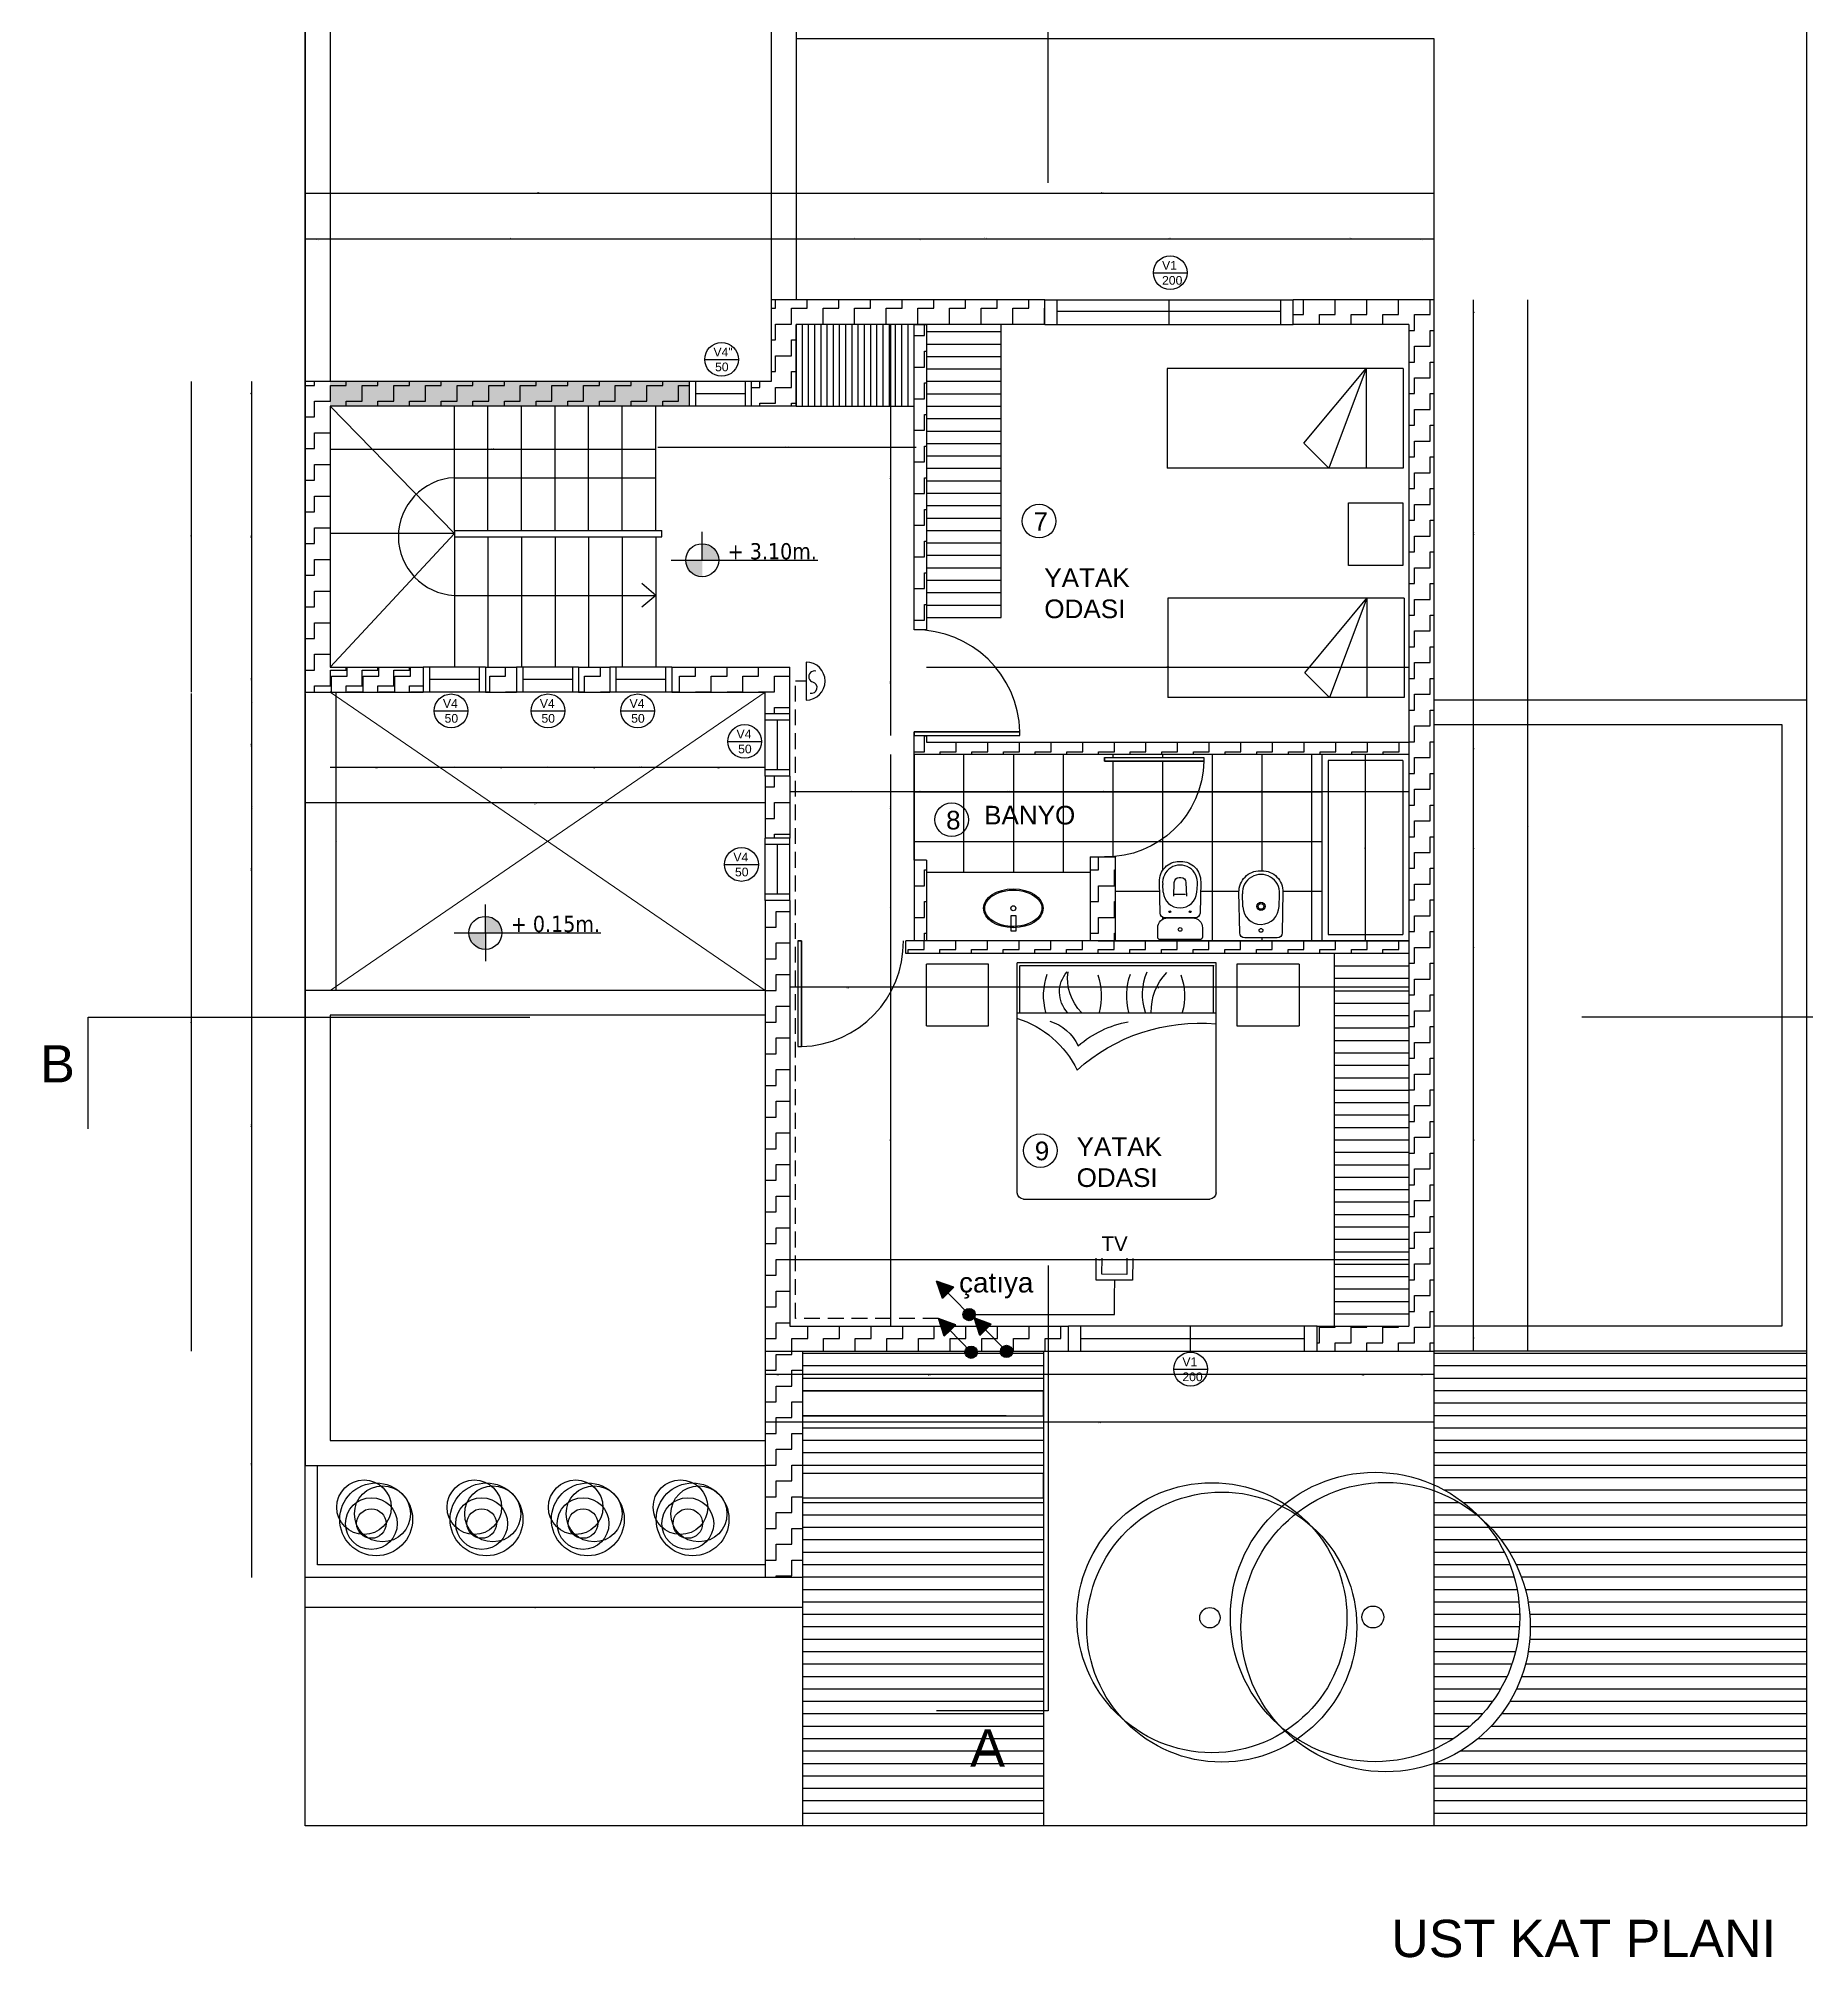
# Model space of a CAD drawing. Header units: millimetres. Extents: x 154 to 5560, y 36 to 724.
# Drawn here: x 5151.7 to 5506.5, y 50.7 to 435.8 of the extents above; entities that cross this region are included whole.
import ezdxf

# ---------------------------------------------------------------- set-up
doc = ezdxf.new("R2010")
doc.units = ezdxf.units.MM
doc.linetypes.add('ACAD_ISO03W100', pattern=[30, 12, -18])
doc.linetypes.add('HIDDEN2', pattern=[4.7625, 3.175, -1.5875])
for name, color, linetype in [('MİMARİ PLAN', 8, 'Continuous'), ('mobiliario', 252, 'Continuous'), ('SEMBOL', 7, 'Continuous'), ('TV', 151, 'Continuous'), ('TV HATTI', 161, 'TV_HATTI'), ('zayıf akım', 2, 'HIDDEN2')]:
    doc.layers.add(name, color=color, linetype=linetype)
doc.styles.get("Standard").update_dxf_attribs({"font": 'arial.ttf'})
doc.styles.add('taho', font='tahoma.ttf')
doc.linetypes.add('TV_HATTI', pattern='A,12.7,-5.08,["TV",Standard,S=2.54,R=0,X=-2.54,Y=-1.27],-5.08', length=22.86)
doc.dimstyles.new('PATO', dxfattribs={"dimtxt": 0.15, "dimasz": 0.1, "dimexe": 0.02, "dimexo": 0, "dimgap": 0.1, "dimtad": 2, "dimzin": 1, "dimdsep": 46, "dimtxsty": 'taho', "dimblk": 'ARCHTICK', "dimcen": 0.1, "dimse1": 1, "dimse2": 1, "dimclrd": 256, "dimclre": 1, "dimclrt": 256, "dimadec": 0, "dimazin": 0, "dimtfac": 1, "dimtix": 1, "dimtmove": 0, "dimatfit": 3, "dimldrblk": 'ARCHTICK', "dimfxl": 1, "dimtolj": 1, "dimtzin": 0, "dimarcsym": 0})
pattern_1 = [(0, (-53910.6252, -21486.187), (0, 2.49402597), [])]

# ---------------------------------------------------------------- blocks, each defined once
blk = doc.blocks.new('cama')
at = {"layer": 'mobiliario'}
for p, q in [((1571.153, 1199.733), (1571.153, 1201.233)), ((1571.203, 1201.283), (1573.053, 1201.283)), ((1572.653, 1199.683), (1572.653, 1201.283)), ((1572.653, 1201.263), (1573.033, 1201.263)), ((1573.033, 1199.706), (1573.033, 1201.266)), ((1573.053, 1201.283), (1573.053, 1199.683)), ((1571.203, 1199.683), (1573.053, 1199.683)), ((1572.653, 1199.703), (1573.033, 1199.703))]:
    blk.add_line(p, q, dxfattribs=at)
for centre, radius, start, end in [((1571.203, 1201.233), 0.05, 90, 180), ((1571.094, 1201.15), 1.475, 318.037, 5.1883), ((1572.787, 1200.495), 0.533, 71.2537, 104.5041), ((1572.669, 1201.199), 0.438, 267.9503, 314.412), ((1572.802, 1201.144), 0.453, 250.8458, 293.3011), ((1571.742, 1200.731), 0.852, 319.1683, 349.5335), ((1572.79, 1201.099), 0.535, 255.2028, 288.9624), ((1572.787, 1199.826), 0.533, 71.2537, 104.5041), ((1571.844, 1199.443), 0.8, 17.5154, 64.3485), ((1572.23, 1199.837), 0.371, 16.7773, 65.006), ((1572.928, 1200.48), 0.392, 225.4695, 277.8553), ((1572.82, 1200.269), 0.246, 227.2809, 311.0054), ((1572.79, 1200.43), 0.535, 255.2028, 288.9624), ((1571.203, 1199.733), 0.05, 180, 270)]:
    blk.add_arc(centre, radius, start, end, dxfattribs=at)
blk = doc.blocks.new('MHPLS503')
blk.add_line((-0.3, 0), (-0.3, -0.8))
for points in [[(0, 0), (-1.9, 0), (-1.9, -0.8)], [(0, 0), (0, -0.8), (-1.9, -0.8)], [(-0.3, 0), (-0.6, -0.8), (-0.8, -0.6), (-0.3, 0)]]:
    blk.add_lwpolyline(points)
blk = doc.blocks.new('Bide (Alfa)')
blk.add_lwpolyline([(0.039, 0.171), (0.367, 0.177, -0.419647), (0.54, 0.007), (0.54, -0.007, -0.419647), (0.367, -0.177), (0.039, -0.171, -0.408801), (0, -0.131), (0, 0.131, -0.408801)], format="xyb", close=True)
for points in [[(0.249, 0.145), (0.353, 0.15)], [(0.247, -0.145), (0.353, -0.15)]]:
    blk.add_lwpolyline(points)
for centre, radius in [((0.06, 0), 0.015), ((0.253, 0), 0.033), ((0.253, 0), 0.023)]:
    blk.add_circle(centre, radius)
for centre, radius, start, end in [((0.253, 0), 0.145, 91.5338, 270), ((0.36, 0), 0.15, 267.3263, 92.6873)]:
    blk.add_arc(centre, radius, start, end)
blk = doc.blocks.new('Inodoro (Alfa)')
blk.add_line((0.364, -0.045), (0.364, 0.045))
for points in [[(0.02, 0.18), (0.095, 0.18, -0.414214), (0.175, 0.1), (0.175, -0.1, -0.414214), (0.095, -0.18), (0.02, -0.18, -0.414214), (0, -0.16), (0, 0.16, -0.414214)], [(0.214, 0.161), (0.466, 0.166, -0.420962), (0.63, 0.006), (0.63, -0.006, -0.420962), (0.466, -0.166), (0.214, -0.161, -0.407497), (0.175, -0.121), (0.175, 0.121, -0.407497)]]:
    blk.add_lwpolyline(points, format="xyb", close=True)
blk.add_lwpolyline([(0.351, 0.051), (0.461, 0.047, -0.400574), (0.499, 0.007), (0.499, -0.007, -0.400574), (0.461, -0.047), (0.351, -0.051)], format="xyb")
for points in [[(0.383, 0.135), (0.443, 0.139)], [(0.38, -0.135), (0.443, -0.139)]]:
    blk.add_lwpolyline(points)
for centre, radius in [((0.082, 0), 0.015), ((0.225, 0.082), 0.0075), ((0.225, -0.082), 0.0075)]:
    blk.add_circle(centre, radius)
for centre, radius, start, end in [((0.39, 0), 0.135, 93.171, 266.5168), ((0.46, 0), 0.14, 263.1498, 96.8502)]:
    blk.add_arc(centre, radius, start, end)
blk = doc.blocks.new('_ARCHTICK')
at = {"color": 0, "linetype": 'ByBlock', "const_width": 0.15}
blk.add_lwpolyline([(-0.5, -0.5), (0.5, 0.5)], dxfattribs=at)
blk = doc.blocks.new('*D264')
at = {"layer": 'Defpoints', "color": 0, "transparency": 16777216}
for p in [(5425.7, 378.34), (5425.47, 294.59), (5439.65, 294.59)]:
    blk.add_point(p, dxfattribs=at)
at = {"layer": 'MİMARİ PLAN', "lineweight": -2, "transparency": 16777216}
blk.add_line((5439.65, 378.34), (5439.65, 294.59), dxfattribs=at)
at = {"layer": 'MİMARİ PLAN', "lineweight": -2, "transparency": 16777216, "xscale": 0.1, "yscale": 0.1, "zscale": 0.1}
for p, rotation in [((5439.65, 378.34), 90), ((5439.65, 294.59), 270)]:
    blk.add_blockref('_ARCHTICK', p, dxfattribs=dict(at, rotation=rotation))
at = {"layer": 'MİMARİ PLAN', "transparency": 16777216, "insert": (5439.83, 336.47), "char_height": 0.15, "attachment_point": 5, "rotation": 90, "style": 'taho'}
blk.add_mtext('\\A1;83.76', dxfattribs=at)
blk = doc.blocks.new('*D265')
at = {"layer": 'Defpoints', "color": 0, "transparency": 16777216}
for p in [(5425.7, 292.09), (5425.47, 254.68), (5439.65, 254.68)]:
    blk.add_point(p, dxfattribs=at)
at = {"layer": 'MİMARİ PLAN', "lineweight": -2, "transparency": 16777216}
blk.add_line((5439.65, 292.09), (5439.65, 254.68), dxfattribs=at)
at = {"layer": 'MİMARİ PLAN', "lineweight": -2, "transparency": 16777216, "xscale": 0.1, "yscale": 0.1, "zscale": 0.1}
for p, rotation in [((5439.65, 292.09), 90), ((5439.65, 254.68), 270)]:
    blk.add_blockref('_ARCHTICK', p, dxfattribs=dict(at, rotation=rotation))
at = {"layer": 'MİMARİ PLAN', "transparency": 16777216, "insert": (5439.83, 273.39), "char_height": 0.15, "attachment_point": 5, "rotation": 90, "style": 'taho'}
blk.add_mtext('\\A1;37.41', dxfattribs=at)
blk = doc.blocks.new('*D266')
at = {"layer": 'Defpoints', "color": 0, "transparency": 16777216}
for p in [(5425.7, 252.16), (5425.47, 177.34), (5439.65, 177.34)]:
    blk.add_point(p, dxfattribs=at)
at = {"layer": 'MİMARİ PLAN', "lineweight": -2, "transparency": 16777216}
blk.add_line((5439.65, 252.16), (5439.65, 177.34), dxfattribs=at)
at = {"layer": 'MİMARİ PLAN', "lineweight": -2, "transparency": 16777216, "xscale": 0.1, "yscale": 0.1, "zscale": 0.1}
for p, rotation in [((5439.65, 252.16), 90), ((5439.65, 177.34), 270)]:
    blk.add_blockref('_ARCHTICK', p, dxfattribs=dict(at, rotation=rotation))
at = {"layer": 'MİMARİ PLAN', "transparency": 16777216, "insert": (5439.83, 214.75), "char_height": 0.15, "attachment_point": 5, "rotation": 90, "style": 'taho'}
blk.add_mtext('\\A1;74.82', dxfattribs=at)
blk = doc.blocks.new('*D267')
at = {"layer": 'Defpoints', "color": 0, "transparency": 16777216}
for p in [(5302.52, 228.14), (5426.72, 199.47), (5302.52, 190.68)]:
    blk.add_point(p, dxfattribs=at)
at = {"layer": 'MİMARİ PLAN', "lineweight": -2, "transparency": 16777216}
blk.add_line((5426.72, 190.68), (5302.52, 190.68), dxfattribs=at)
at = {"layer": 'MİMARİ PLAN', "lineweight": -2, "transparency": 16777216, "xscale": 0.1, "yscale": 0.1, "zscale": 0.1, "rotation": 180}
blk.add_blockref('_ARCHTICK', (5302.52, 190.68), dxfattribs=at)
at = {"layer": 'MİMARİ PLAN', "lineweight": -2, "transparency": 16777216, "xscale": 0.1, "yscale": 0.1, "zscale": 0.1}
blk.add_blockref('_ARCHTICK', (5426.72, 190.68), dxfattribs=at)
at = {"layer": 'MİMARİ PLAN', "transparency": 16777216, "insert": (5364.62, 190.5), "char_height": 0.15, "attachment_point": 5, "style": 'taho'}
blk.add_mtext('\\A1;124.20', dxfattribs=at)
blk = doc.blocks.new('*D268')
at = {"layer": 'Defpoints', "color": 0, "transparency": 16777216}
for p in [(5298.77, 404.67), (5298.77, 392.53), (5431.71, 392.53)]:
    blk.add_point(p, dxfattribs=at)
at = {"layer": 'MİMARİ PLAN', "lineweight": -2, "transparency": 16777216}
blk.add_line((5431.71, 404.67), (5298.77, 404.67), dxfattribs=at)
at = {"layer": 'MİMARİ PLAN', "lineweight": -2, "transparency": 16777216, "xscale": 0.1, "yscale": 0.1, "zscale": 0.1, "rotation": 180}
blk.add_blockref('_ARCHTICK', (5298.77, 404.67), dxfattribs=at)
at = {"layer": 'MİMARİ PLAN', "lineweight": -2, "transparency": 16777216, "xscale": 0.1, "yscale": 0.1, "zscale": 0.1}
blk.add_blockref('_ARCHTICK', (5431.71, 404.67), dxfattribs=at)
at = {"layer": 'MİMARİ PLAN', "transparency": 16777216, "insert": (5365.24, 404.85), "char_height": 0.15, "attachment_point": 5, "style": 'taho'}
blk.add_mtext('\\A1;132.94', dxfattribs=at)
blk = doc.blocks.new('*D269')
at = {"layer": 'Defpoints', "color": 0, "transparency": 16777216}
for p in [(5275.99, 353.68), (5275.99, 347.54), (5327.87, 348.84)]:
    blk.add_point(p, dxfattribs=at)
at = {"layer": 'MİMARİ PLAN', "lineweight": -2, "transparency": 16777216}
blk.add_line((5327.87, 353.68), (5275.99, 353.68), dxfattribs=at)
at = {"layer": 'MİMARİ PLAN', "lineweight": -2, "transparency": 16777216, "xscale": 0.1, "yscale": 0.1, "zscale": 0.1, "rotation": 180}
blk.add_blockref('_ARCHTICK', (5275.99, 353.68), dxfattribs=at)
at = {"layer": 'MİMARİ PLAN', "lineweight": -2, "transparency": 16777216, "xscale": 0.1, "yscale": 0.1, "zscale": 0.1}
blk.add_blockref('_ARCHTICK', (5327.87, 353.68), dxfattribs=at)
at = {"layer": 'MİMARİ PLAN', "transparency": 16777216, "insert": (5301.93, 353.86), "char_height": 0.15, "attachment_point": 5, "style": 'taho'}
blk.add_mtext('\\A1;51.88', dxfattribs=at)
blk = doc.blocks.new('*D270')
at = {"layer": 'Defpoints', "color": 0, "transparency": 16777216}
for p in [(5302.52, 284.59), (5302.52, 278.46), (5327.46, 279.75)]:
    blk.add_point(p, dxfattribs=at)
at = {"layer": 'MİMARİ PLAN', "lineweight": -2, "transparency": 16777216}
blk.add_line((5327.46, 284.59), (5302.52, 284.59), dxfattribs=at)
at = {"layer": 'MİMARİ PLAN', "lineweight": -2, "transparency": 16777216, "xscale": 0.1, "yscale": 0.1, "zscale": 0.1, "rotation": 180}
blk.add_blockref('_ARCHTICK', (5302.52, 284.59), dxfattribs=at)
at = {"layer": 'MİMARİ PLAN', "lineweight": -2, "transparency": 16777216, "xscale": 0.1, "yscale": 0.1, "zscale": 0.1}
blk.add_blockref('_ARCHTICK', (5327.46, 284.59), dxfattribs=at)
at = {"layer": 'MİMARİ PLAN', "transparency": 16777216, "insert": (5314.99, 284.77), "char_height": 0.15, "attachment_point": 5, "style": 'taho'}
blk.add_mtext('\\A1;24.94', dxfattribs=at)
blk = doc.blocks.new('ARPLS508')
for centre in [(0.0111, 0.0033), (0.0456, -0.0295)]:
    blk.add_circle(centre, 0.4705)
at = {"color": 42}
blk.add_circle((0.0042, 0.0033), 0.0355, dxfattribs=at)
blk = doc.blocks.new('*D271')
at = {"layer": 'Defpoints', "color": 0, "transparency": 16777216}
for p in [(5297.53, 319.8), (5205.25, 319.49), (5205.25, 282.35)]:
    blk.add_point(p, dxfattribs=at)
at = {"layer": 'MİMARİ PLAN', "lineweight": -2, "transparency": 16777216}
blk.add_line((5297.53, 282.35), (5205.25, 282.35), dxfattribs=at)
at = {"layer": 'MİMARİ PLAN', "lineweight": -2, "transparency": 16777216, "xscale": 0.1, "yscale": 0.1, "zscale": 0.1, "rotation": 180}
blk.add_blockref('_ARCHTICK', (5205.25, 282.35), dxfattribs=at)
at = {"layer": 'MİMARİ PLAN', "lineweight": -2, "transparency": 16777216, "xscale": 0.1, "yscale": 0.1, "zscale": 0.1}
blk.add_blockref('_ARCHTICK', (5297.53, 282.35), dxfattribs=at)
at = {"layer": 'MİMARİ PLAN', "transparency": 16777216, "insert": (5251.39, 282.17), "char_height": 0.15, "attachment_point": 5, "style": 'taho'}
blk.add_mtext('\\A1;92.28', dxfattribs=at)
blk = doc.blocks.new('*D272')
at = {"layer": 'Defpoints', "color": 0, "transparency": 16777216}
for p in [(5329.95, 284.59), (5329.95, 270.89), (5362.77, 271.54)]:
    blk.add_point(p, dxfattribs=at)
at = {"layer": 'MİMARİ PLAN', "lineweight": -2, "transparency": 16777216}
blk.add_line((5362.77, 284.59), (5329.95, 284.59), dxfattribs=at)
at = {"layer": 'MİMARİ PLAN', "lineweight": -2, "transparency": 16777216, "xscale": 0.1, "yscale": 0.1, "zscale": 0.1, "rotation": 180}
blk.add_blockref('_ARCHTICK', (5329.95, 284.59), dxfattribs=at)
at = {"layer": 'MİMARİ PLAN', "lineweight": -2, "transparency": 16777216, "xscale": 0.1, "yscale": 0.1, "zscale": 0.1}
blk.add_blockref('_ARCHTICK', (5362.77, 284.59), dxfattribs=at)
at = {"layer": 'MİMARİ PLAN', "transparency": 16777216, "insert": (5346.36, 284.77), "char_height": 0.15, "attachment_point": 5, "style": 'taho'}
blk.add_mtext('\\A1;32.81', dxfattribs=at)
blk = doc.blocks.new('*D273')
at = {"layer": 'Defpoints', "color": 0, "transparency": 16777216}
for p in [(5210.24, 353.31), (5210.24, 348.76), (5275.58, 348.76)]:
    blk.add_point(p, dxfattribs=at)
at = {"layer": 'MİMARİ PLAN', "lineweight": -2, "transparency": 16777216}
blk.add_line((5275.58, 353.31), (5210.24, 353.31), dxfattribs=at)
at = {"layer": 'MİMARİ PLAN', "lineweight": -2, "transparency": 16777216, "xscale": 0.1, "yscale": 0.1, "zscale": 0.1, "rotation": 180}
blk.add_blockref('_ARCHTICK', (5210.24, 353.31), dxfattribs=at)
at = {"layer": 'MİMARİ PLAN', "lineweight": -2, "transparency": 16777216, "xscale": 0.1, "yscale": 0.1, "zscale": 0.1}
blk.add_blockref('_ARCHTICK', (5275.58, 353.31), dxfattribs=at)
at = {"layer": 'MİMARİ PLAN', "transparency": 16777216, "insert": (5242.91, 353.49), "char_height": 0.15, "attachment_point": 5, "style": 'taho'}
blk.add_mtext('\\A1;65.34', dxfattribs=at)
blk = doc.blocks.new('*D274')
at = {"layer": 'Defpoints', "color": 0, "transparency": 16777216}
for p in [(5329.95, 395.52), (5353.64, 383.33), (5329.95, 378.34)]:
    blk.add_point(p, dxfattribs=at)
at = {"layer": 'MİMARİ PLAN', "lineweight": -2, "transparency": 16777216}
blk.add_line((5353.64, 395.52), (5329.95, 395.52), dxfattribs=at)
at = {"layer": 'MİMARİ PLAN', "lineweight": -2, "transparency": 16777216, "xscale": 0.1, "yscale": 0.1, "zscale": 0.1, "rotation": 180}
blk.add_blockref('_ARCHTICK', (5329.95, 395.52), dxfattribs=at)
at = {"layer": 'MİMARİ PLAN', "lineweight": -2, "transparency": 16777216, "xscale": 0.1, "yscale": 0.1, "zscale": 0.1}
blk.add_blockref('_ARCHTICK', (5353.64, 395.52), dxfattribs=at)
at = {"layer": 'MİMARİ PLAN', "transparency": 16777216, "insert": (5341.8, 395.7), "char_height": 0.15, "attachment_point": 5, "style": 'taho'}
blk.add_mtext('\\A1;23.69', dxfattribs=at)
blk = doc.blocks.new('*D275')
at = {"layer": 'Defpoints', "color": 0, "transparency": 16777216}
for p in [(5353.64, 395.52), (5353.64, 383.33), (5403.52, 383.33)]:
    blk.add_point(p, dxfattribs=at)
at = {"layer": 'MİMARİ PLAN', "lineweight": -2, "transparency": 16777216}
blk.add_line((5403.52, 395.52), (5353.64, 395.52), dxfattribs=at)
at = {"layer": 'MİMARİ PLAN', "lineweight": -2, "transparency": 16777216, "xscale": 0.1, "yscale": 0.1, "zscale": 0.1, "rotation": 180}
blk.add_blockref('_ARCHTICK', (5353.64, 395.52), dxfattribs=at)
at = {"layer": 'MİMARİ PLAN', "lineweight": -2, "transparency": 16777216, "xscale": 0.1, "yscale": 0.1, "zscale": 0.1}
blk.add_blockref('_ARCHTICK', (5403.52, 395.52), dxfattribs=at)
at = {"layer": 'MİMARİ PLAN', "transparency": 16777216, "insert": (5378.58, 395.7), "char_height": 0.15, "attachment_point": 5, "style": 'taho'}
blk.add_mtext('\\A1;49.88', dxfattribs=at)
blk = doc.blocks.new('*D276')
at = {"layer": 'Defpoints', "color": 0, "transparency": 16777216}
for p in [(5403.52, 395.52), (5403.52, 383.33), (5426.72, 378.34)]:
    blk.add_point(p, dxfattribs=at)
at = {"layer": 'MİMARİ PLAN', "lineweight": -2, "transparency": 16777216}
blk.add_line((5426.72, 395.52), (5403.52, 395.52), dxfattribs=at)
at = {"layer": 'MİMARİ PLAN', "lineweight": -2, "transparency": 16777216, "xscale": 0.1, "yscale": 0.1, "zscale": 0.1, "rotation": 180}
blk.add_blockref('_ARCHTICK', (5403.52, 395.52), dxfattribs=at)
at = {"layer": 'MİMARİ PLAN', "lineweight": -2, "transparency": 16777216, "xscale": 0.1, "yscale": 0.1, "zscale": 0.1}
blk.add_blockref('_ARCHTICK', (5426.72, 395.52), dxfattribs=at)
at = {"layer": 'MİMARİ PLAN', "transparency": 16777216, "insert": (5415.12, 395.7), "char_height": 0.15, "attachment_point": 5, "style": 'taho'}
blk.add_mtext('\\A1;23.20', dxfattribs=at)
blk = doc.blocks.new('*D277')
at = {"layer": 'Defpoints', "color": 0, "transparency": 16777216}
for p in [(5439.65, 294.59), (5425.47, 292.09), (5439.65, 292.09)]:
    blk.add_point(p, dxfattribs=at)
at = {"layer": 'MİMARİ PLAN', "lineweight": -2, "transparency": 16777216}
blk.add_line((5439.65, 294.59), (5439.65, 292.09), dxfattribs=at)
at = {"layer": 'MİMARİ PLAN', "lineweight": -2, "transparency": 16777216, "xscale": 0.1, "yscale": 0.1, "zscale": 0.1}
for p, rotation in [((5439.65, 294.59), 90), ((5439.65, 292.09), 270)]:
    blk.add_blockref('_ARCHTICK', p, dxfattribs=dict(at, rotation=rotation))
at = {"layer": 'MİMARİ PLAN', "transparency": 16777216, "insert": (5439.83, 293.34), "char_height": 0.15, "attachment_point": 5, "rotation": 90, "style": 'taho'}
blk.add_mtext('\\A1;2.49', dxfattribs=at)
blk = doc.blocks.new('*D278')
at = {"layer": 'Defpoints', "color": 0, "transparency": 16777216}
for p in [(5439.65, 254.66), (5425.47, 252.16), (5439.65, 252.16)]:
    blk.add_point(p, dxfattribs=at)
at = {"layer": 'MİMARİ PLAN', "lineweight": -2, "transparency": 16777216}
blk.add_line((5439.65, 254.66), (5439.65, 252.16), dxfattribs=at)
at = {"layer": 'MİMARİ PLAN', "lineweight": -2, "transparency": 16777216, "xscale": 0.1, "yscale": 0.1, "zscale": 0.1}
for p, rotation in [((5439.65, 254.66), 90), ((5439.65, 252.16), 270)]:
    blk.add_blockref('_ARCHTICK', p, dxfattribs=dict(at, rotation=rotation))
at = {"layer": 'MİMARİ PLAN', "transparency": 16777216, "insert": (5439.83, 253.41), "char_height": 0.15, "attachment_point": 5, "rotation": 90, "style": 'taho'}
blk.add_mtext('\\A1;2.49', dxfattribs=at)
blk = doc.blocks.new('*D279')
at = {"layer": 'Defpoints', "color": 0, "transparency": 16777216}
for p in [(5439.65, 383.33), (5424.2, 378.34), (5439.65, 378.34)]:
    blk.add_point(p, dxfattribs=at)
at = {"layer": 'MİMARİ PLAN', "lineweight": -2, "transparency": 16777216}
blk.add_line((5439.65, 383.33), (5439.65, 378.34), dxfattribs=at)
at = {"layer": 'MİMARİ PLAN', "lineweight": -2, "transparency": 16777216, "xscale": 0.1, "yscale": 0.1, "zscale": 0.1}
for p, rotation in [((5439.65, 383.33), 90), ((5439.65, 378.34), 270)]:
    blk.add_blockref('_ARCHTICK', p, dxfattribs=dict(at, rotation=rotation))
at = {"layer": 'MİMARİ PLAN', "transparency": 16777216, "insert": (5439.83, 380.84), "char_height": 0.15, "attachment_point": 5, "rotation": 90, "style": 'taho'}
blk.add_mtext('\\A1;4.99', dxfattribs=at)
blk = doc.blocks.new('*D280')
at = {"layer": 'Defpoints', "color": 0, "transparency": 16777216}
for p in [(5439.65, 177.34), (5424.2, 172.35), (5439.65, 172.35)]:
    blk.add_point(p, dxfattribs=at)
at = {"layer": 'MİMARİ PLAN', "lineweight": -2, "transparency": 16777216}
blk.add_line((5439.65, 177.34), (5439.65, 172.35), dxfattribs=at)
at = {"layer": 'MİMARİ PLAN', "lineweight": -2, "transparency": 16777216, "xscale": 0.1, "yscale": 0.1, "zscale": 0.1}
for p, rotation in [((5439.65, 177.34), 90), ((5439.65, 172.35), 270)]:
    blk.add_blockref('_ARCHTICK', p, dxfattribs=dict(at, rotation=rotation))
at = {"layer": 'MİMARİ PLAN', "transparency": 16777216, "insert": (5439.83, 174.85), "char_height": 0.15, "attachment_point": 5, "rotation": 90, "style": 'taho'}
blk.add_mtext('\\A1;4.99', dxfattribs=at)
blk = doc.blocks.new('*D281')
at = {"layer": 'Defpoints', "color": 0, "transparency": 16777216}
for p in [(5431.71, 383.33), (5431.71, 172.35), (5450.51, 172.35)]:
    blk.add_point(p, dxfattribs=at)
at = {"layer": 'MİMARİ PLAN', "lineweight": -2, "transparency": 16777216}
blk.add_line((5450.51, 383.33), (5450.51, 172.35), dxfattribs=at)
at = {"layer": 'MİMARİ PLAN', "lineweight": -2, "transparency": 16777216, "xscale": 0.1, "yscale": 0.1, "zscale": 0.1}
for p, rotation in [((5450.51, 383.33), 90), ((5450.51, 172.35), 270)]:
    blk.add_blockref('_ARCHTICK', p, dxfattribs=dict(at, rotation=rotation))
at = {"layer": 'MİMARİ PLAN', "transparency": 16777216, "insert": (5450.68, 277.84), "char_height": 0.15, "attachment_point": 5, "rotation": 90, "style": 'taho'}
blk.add_mtext('\\A1;210.98', dxfattribs=at)
blk = doc.blocks.new('*D282')
at = {"layer": 'Defpoints', "color": 0, "transparency": 16777216}
for p in [(5329.95, 319.58), (5329.95, 309.55), (5426.72, 304.71)]:
    blk.add_point(p, dxfattribs=at)
at = {"layer": 'MİMARİ PLAN', "lineweight": -2, "transparency": 16777216}
blk.add_line((5426.72, 309.55), (5329.95, 309.55), dxfattribs=at)
at = {"layer": 'MİMARİ PLAN', "lineweight": -2, "transparency": 16777216, "xscale": 0.1, "yscale": 0.1, "zscale": 0.1, "rotation": 180}
blk.add_blockref('_ARCHTICK', (5329.95, 309.55), dxfattribs=at)
at = {"layer": 'MİMARİ PLAN', "lineweight": -2, "transparency": 16777216, "xscale": 0.1, "yscale": 0.1, "zscale": 0.1}
blk.add_blockref('_ARCHTICK', (5426.72, 309.55), dxfattribs=at)
at = {"layer": 'MİMARİ PLAN', "transparency": 16777216, "insert": (5378.34, 309.73), "char_height": 0.15, "attachment_point": 5, "style": 'taho'}
blk.add_mtext('\\A1;96.77', dxfattribs=at)
blk = doc.blocks.new('*D283')
at = {"layer": 'Defpoints', "color": 0, "transparency": 16777216}
for p in [(5297.53, 160.06), (5297.53, 158.13), (5431.71, 160.06)]:
    blk.add_point(p, dxfattribs=at)
at = {"layer": 'MİMARİ PLAN', "lineweight": -2, "transparency": 16777216}
blk.add_line((5431.71, 158.13), (5297.53, 158.13), dxfattribs=at)
at = {"layer": 'MİMARİ PLAN', "lineweight": -2, "transparency": 16777216, "xscale": 0.1, "yscale": 0.1, "zscale": 0.1, "rotation": 180}
blk.add_blockref('_ARCHTICK', (5297.53, 158.13), dxfattribs=at)
at = {"layer": 'MİMARİ PLAN', "lineweight": -2, "transparency": 16777216, "xscale": 0.1, "yscale": 0.1, "zscale": 0.1}
blk.add_blockref('_ARCHTICK', (5431.71, 158.13), dxfattribs=at)
at = {"layer": 'MİMARİ PLAN', "transparency": 16777216, "insert": (5364.62, 157.95), "char_height": 0.15, "attachment_point": 5, "style": 'taho'}
blk.add_mtext('\\A1;134.18', dxfattribs=at)
blk = doc.blocks.new('*D284')
at = {"layer": 'Defpoints', "color": 0, "transparency": 16777216}
for p in [(5302.52, 177.34), (5358.41, 172.35), (5302.52, 167.64)]:
    blk.add_point(p, dxfattribs=at)
at = {"layer": 'MİMARİ PLAN', "lineweight": -2, "transparency": 16777216}
blk.add_line((5358.41, 167.64), (5302.52, 167.64), dxfattribs=at)
at = {"layer": 'MİMARİ PLAN', "lineweight": -2, "transparency": 16777216, "xscale": 0.1, "yscale": 0.1, "zscale": 0.1, "rotation": 180}
blk.add_blockref('_ARCHTICK', (5302.52, 167.64), dxfattribs=at)
at = {"layer": 'MİMARİ PLAN', "lineweight": -2, "transparency": 16777216, "xscale": 0.1, "yscale": 0.1, "zscale": 0.1}
blk.add_blockref('_ARCHTICK', (5358.41, 167.64), dxfattribs=at)
at = {"layer": 'MİMARİ PLAN', "transparency": 16777216, "insert": (5330.47, 167.46), "char_height": 0.15, "attachment_point": 5, "style": 'taho'}
blk.add_mtext('\\A1;55.89', dxfattribs=at)
blk = doc.blocks.new('*D285')
at = {"layer": 'Defpoints', "color": 0, "transparency": 16777216}
for p in [(5358.41, 177.34), (5408.29, 172.35), (5358.41, 167.64)]:
    blk.add_point(p, dxfattribs=at)
at = {"layer": 'MİMARİ PLAN', "lineweight": -2, "transparency": 16777216}
blk.add_line((5408.29, 167.64), (5358.41, 167.64), dxfattribs=at)
at = {"layer": 'MİMARİ PLAN', "lineweight": -2, "transparency": 16777216, "xscale": 0.1, "yscale": 0.1, "zscale": 0.1, "rotation": 180}
blk.add_blockref('_ARCHTICK', (5358.41, 167.64), dxfattribs=at)
at = {"layer": 'MİMARİ PLAN', "lineweight": -2, "transparency": 16777216, "xscale": 0.1, "yscale": 0.1, "zscale": 0.1}
blk.add_blockref('_ARCHTICK', (5408.29, 167.64), dxfattribs=at)
at = {"layer": 'MİMARİ PLAN', "transparency": 16777216, "insert": (5383.35, 167.46), "char_height": 0.15, "attachment_point": 5, "style": 'taho'}
blk.add_mtext('\\A1;49.88', dxfattribs=at)
blk = doc.blocks.new('*D286')
at = {"layer": 'Defpoints', "color": 0, "transparency": 16777216}
for p in [(5408.29, 177.34), (5426.72, 177.34), (5408.29, 167.64)]:
    blk.add_point(p, dxfattribs=at)
at = {"layer": 'MİMARİ PLAN', "lineweight": -2, "transparency": 16777216}
blk.add_line((5426.72, 167.64), (5408.29, 167.64), dxfattribs=at)
at = {"layer": 'MİMARİ PLAN', "lineweight": -2, "transparency": 16777216, "xscale": 0.1, "yscale": 0.1, "zscale": 0.1, "rotation": 180}
blk.add_blockref('_ARCHTICK', (5408.29, 167.64), dxfattribs=at)
at = {"layer": 'MİMARİ PLAN', "lineweight": -2, "transparency": 16777216, "xscale": 0.1, "yscale": 0.1, "zscale": 0.1}
blk.add_blockref('_ARCHTICK', (5426.72, 167.64), dxfattribs=at)
at = {"layer": 'MİMARİ PLAN', "transparency": 16777216, "insert": (5417.51, 167.46), "char_height": 0.15, "attachment_point": 5, "style": 'taho'}
blk.add_mtext('\\A1;18.43', dxfattribs=at)
blk = doc.blocks.new('*D287')
at = {"layer": 'Defpoints', "color": 0, "transparency": 16777216}
for p in [(5426.72, 177.34), (5431.71, 177.34), (5426.72, 167.64)]:
    blk.add_point(p, dxfattribs=at)
at = {"layer": 'MİMARİ PLAN', "lineweight": -2, "transparency": 16777216}
blk.add_line((5431.71, 167.64), (5426.72, 167.64), dxfattribs=at)
at = {"layer": 'MİMARİ PLAN', "lineweight": -2, "transparency": 16777216, "xscale": 0.1, "yscale": 0.1, "zscale": 0.1, "rotation": 180}
blk.add_blockref('_ARCHTICK', (5426.72, 167.64), dxfattribs=at)
at = {"layer": 'MİMARİ PLAN', "lineweight": -2, "transparency": 16777216, "xscale": 0.1, "yscale": 0.1, "zscale": 0.1}
blk.add_blockref('_ARCHTICK', (5431.71, 167.64), dxfattribs=at)
at = {"layer": 'MİMARİ PLAN', "transparency": 16777216, "insert": (5429.22, 167.46), "char_height": 0.15, "attachment_point": 5, "style": 'taho'}
blk.add_mtext('\\A1;4.99', dxfattribs=at)
blk = doc.blocks.new('*D288')
at = {"layer": 'Defpoints', "color": 0, "transparency": 16777216}
for p in [(5297.53, 177.34), (5302.52, 177.34), (5297.53, 167.64)]:
    blk.add_point(p, dxfattribs=at)
at = {"layer": 'MİMARİ PLAN', "lineweight": -2, "transparency": 16777216}
blk.add_line((5302.52, 167.64), (5297.53, 167.64), dxfattribs=at)
at = {"layer": 'MİMARİ PLAN', "lineweight": -2, "transparency": 16777216, "xscale": 0.1, "yscale": 0.1, "zscale": 0.1, "rotation": 180}
blk.add_blockref('_ARCHTICK', (5297.53, 167.64), dxfattribs=at)
at = {"layer": 'MİMARİ PLAN', "lineweight": -2, "transparency": 16777216, "xscale": 0.1, "yscale": 0.1, "zscale": 0.1}
blk.add_blockref('_ARCHTICK', (5302.52, 167.64), dxfattribs=at)
at = {"layer": 'MİMARİ PLAN', "transparency": 16777216, "insert": (5300.03, 167.46), "char_height": 0.15, "attachment_point": 5, "style": 'taho'}
blk.add_mtext('\\A1;4.99', dxfattribs=at)
blk = doc.blocks.new('*D289')
at = {"layer": 'Defpoints', "color": 0, "transparency": 16777216}
for p in [(5426.72, 395.52), (5426.72, 394.01), (5431.71, 395.87)]:
    blk.add_point(p, dxfattribs=at)
at = {"layer": 'MİMARİ PLAN', "lineweight": -2, "transparency": 16777216}
blk.add_line((5431.71, 395.52), (5426.72, 395.52), dxfattribs=at)
at = {"layer": 'MİMARİ PLAN', "lineweight": -2, "transparency": 16777216, "xscale": 0.1, "yscale": 0.1, "zscale": 0.1, "rotation": 180}
blk.add_blockref('_ARCHTICK', (5426.72, 395.52), dxfattribs=at)
at = {"layer": 'MİMARİ PLAN', "lineweight": -2, "transparency": 16777216, "xscale": 0.1, "yscale": 0.1, "zscale": 0.1}
blk.add_blockref('_ARCHTICK', (5431.71, 395.52), dxfattribs=at)
at = {"layer": 'MİMARİ PLAN', "transparency": 16777216, "insert": (5429.22, 395.34), "char_height": 0.15, "attachment_point": 5, "style": 'taho'}
blk.add_mtext('\\A1;4.99', dxfattribs=at)
blk = doc.blocks.new('*D290')
at = {"layer": 'Defpoints', "color": 0, "transparency": 16777216}
for p in [(5327.46, 395.52), (5329.95, 395.87), (5327.46, 382.05)]:
    blk.add_point(p, dxfattribs=at)
at = {"layer": 'MİMARİ PLAN', "lineweight": -2, "transparency": 16777216}
blk.add_line((5329.95, 395.52), (5327.46, 395.52), dxfattribs=at)
at = {"layer": 'MİMARİ PLAN', "lineweight": -2, "transparency": 16777216, "xscale": 0.1, "yscale": 0.1, "zscale": 0.1, "rotation": 180}
blk.add_blockref('_ARCHTICK', (5327.46, 395.52), dxfattribs=at)
at = {"layer": 'MİMARİ PLAN', "lineweight": -2, "transparency": 16777216, "xscale": 0.1, "yscale": 0.1, "zscale": 0.1}
blk.add_blockref('_ARCHTICK', (5329.95, 395.52), dxfattribs=at)
at = {"layer": 'MİMARİ PLAN', "transparency": 16777216, "insert": (5328.71, 395.34), "char_height": 0.15, "attachment_point": 5, "style": 'taho'}
blk.add_mtext('\\A1;2.49', dxfattribs=at)
blk = doc.blocks.new('*D291')
at = {"layer": 'Defpoints', "color": 0, "transparency": 16777216}
for p in [(5303.76, 395.52), (5327.46, 387.55), (5303.76, 382.05)]:
    blk.add_point(p, dxfattribs=at)
at = {"layer": 'MİMARİ PLAN', "lineweight": -2, "transparency": 16777216}
blk.add_line((5327.46, 395.52), (5303.76, 395.52), dxfattribs=at)
at = {"layer": 'MİMARİ PLAN', "lineweight": -2, "transparency": 16777216, "xscale": 0.1, "yscale": 0.1, "zscale": 0.1, "rotation": 180}
blk.add_blockref('_ARCHTICK', (5303.76, 395.52), dxfattribs=at)
at = {"layer": 'MİMARİ PLAN', "lineweight": -2, "transparency": 16777216, "xscale": 0.1, "yscale": 0.1, "zscale": 0.1}
blk.add_blockref('_ARCHTICK', (5327.46, 395.52), dxfattribs=at)
at = {"layer": 'MİMARİ PLAN', "transparency": 16777216, "insert": (5315.61, 395.7), "char_height": 0.15, "attachment_point": 5, "style": 'taho'}
blk.add_mtext('\\A1;23.70', dxfattribs=at)
blk = doc.blocks.new('*D292')
at = {"layer": 'Defpoints', "color": 0, "transparency": 16777216}
for p in [(5298.77, 395.52), (5303.76, 395.87), (5298.77, 382.05)]:
    blk.add_point(p, dxfattribs=at)
at = {"layer": 'MİMARİ PLAN', "lineweight": -2, "transparency": 16777216}
blk.add_line((5303.76, 395.52), (5298.77, 395.52), dxfattribs=at)
at = {"layer": 'MİMARİ PLAN', "lineweight": -2, "transparency": 16777216, "xscale": 0.1, "yscale": 0.1, "zscale": 0.1, "rotation": 180}
blk.add_blockref('_ARCHTICK', (5298.77, 395.52), dxfattribs=at)
at = {"layer": 'MİMARİ PLAN', "lineweight": -2, "transparency": 16777216, "xscale": 0.1, "yscale": 0.1, "zscale": 0.1}
blk.add_blockref('_ARCHTICK', (5303.76, 395.52), dxfattribs=at)
at = {"layer": 'MİMARİ PLAN', "transparency": 16777216, "insert": (5301.27, 395.34), "char_height": 0.15, "attachment_point": 5, "style": 'taho'}
blk.add_mtext('\\A1;4.99', dxfattribs=at)
blk = doc.blocks.new('*D293')
at = {"layer": 'Defpoints', "color": 0, "transparency": 16777216}
for p in [(5294.77, 395.52), (5298.77, 387.55), (5294.77, 383.33)]:
    blk.add_point(p, dxfattribs=at)
at = {"layer": 'MİMARİ PLAN', "lineweight": -2, "transparency": 16777216}
blk.add_line((5298.77, 395.52), (5294.77, 395.52), dxfattribs=at)
at = {"layer": 'MİMARİ PLAN', "lineweight": -2, "transparency": 16777216, "xscale": 0.1, "yscale": 0.1, "zscale": 0.1, "rotation": 180}
blk.add_blockref('_ARCHTICK', (5294.77, 395.52), dxfattribs=at)
at = {"layer": 'MİMARİ PLAN', "lineweight": -2, "transparency": 16777216, "xscale": 0.1, "yscale": 0.1, "zscale": 0.1}
blk.add_blockref('_ARCHTICK', (5298.77, 395.52), dxfattribs=at)
at = {"layer": 'MİMARİ PLAN', "transparency": 16777216, "insert": (5296.77, 395.7), "char_height": 0.15, "attachment_point": 5, "style": 'taho'}
blk.add_mtext('\\A1;4.01', dxfattribs=at)
blk = doc.blocks.new('*D294')
at = {"layer": 'Defpoints', "color": 0, "transparency": 16777216}
for p in [(5210.24, 395.52), (5282.3, 387.55), (5210.24, 383.33)]:
    blk.add_point(p, dxfattribs=at)
at = {"layer": 'MİMARİ PLAN', "lineweight": -2, "transparency": 16777216}
blk.add_line((5282.3, 395.52), (5210.24, 395.52), dxfattribs=at)
at = {"layer": 'MİMARİ PLAN', "lineweight": -2, "transparency": 16777216, "xscale": 0.1, "yscale": 0.1, "zscale": 0.1, "rotation": 180}
blk.add_blockref('_ARCHTICK', (5210.24, 395.52), dxfattribs=at)
at = {"layer": 'MİMARİ PLAN', "lineweight": -2, "transparency": 16777216, "xscale": 0.1, "yscale": 0.1, "zscale": 0.1}
blk.add_blockref('_ARCHTICK', (5282.3, 395.52), dxfattribs=at)
at = {"layer": 'MİMARİ PLAN', "transparency": 16777216, "insert": (5246.27, 395.7), "char_height": 0.15, "attachment_point": 5, "style": 'taho'}
blk.add_mtext('\\A1;72.06', dxfattribs=at)
blk = doc.blocks.new('*D295')
at = {"layer": 'Defpoints', "color": 0, "transparency": 16777216}
for p in [(5282.3, 395.52), (5294.77, 395.87), (5282.3, 383.33)]:
    blk.add_point(p, dxfattribs=at)
at = {"layer": 'MİMARİ PLAN', "lineweight": -2, "transparency": 16777216}
blk.add_line((5294.77, 395.52), (5282.3, 395.52), dxfattribs=at)
at = {"layer": 'MİMARİ PLAN', "lineweight": -2, "transparency": 16777216, "xscale": 0.1, "yscale": 0.1, "zscale": 0.1, "rotation": 180}
blk.add_blockref('_ARCHTICK', (5282.3, 395.52), dxfattribs=at)
at = {"layer": 'MİMARİ PLAN', "lineweight": -2, "transparency": 16777216, "xscale": 0.1, "yscale": 0.1, "zscale": 0.1}
blk.add_blockref('_ARCHTICK', (5294.77, 395.52), dxfattribs=at)
at = {"layer": 'MİMARİ PLAN', "transparency": 16777216, "insert": (5288.53, 395.34), "char_height": 0.15, "attachment_point": 5, "style": 'taho'}
blk.add_mtext('\\A1;12.47', dxfattribs=at)
blk = doc.blocks.new('*D296')
at = {"layer": 'Defpoints', "color": 0, "transparency": 16777216}
for p in [(5205.25, 395.52), (5210.24, 395.87), (5205.25, 383.33)]:
    blk.add_point(p, dxfattribs=at)
at = {"layer": 'MİMARİ PLAN', "lineweight": -2, "transparency": 16777216}
blk.add_line((5210.24, 395.52), (5205.25, 395.52), dxfattribs=at)
at = {"layer": 'MİMARİ PLAN', "lineweight": -2, "transparency": 16777216, "xscale": 0.1, "yscale": 0.1, "zscale": 0.1, "rotation": 180}
blk.add_blockref('_ARCHTICK', (5205.25, 395.52), dxfattribs=at)
at = {"layer": 'MİMARİ PLAN', "lineweight": -2, "transparency": 16777216, "xscale": 0.1, "yscale": 0.1, "zscale": 0.1}
blk.add_blockref('_ARCHTICK', (5210.24, 395.52), dxfattribs=at)
at = {"layer": 'MİMARİ PLAN', "transparency": 16777216, "insert": (5207.75, 395.34), "char_height": 0.15, "attachment_point": 5, "style": 'taho'}
blk.add_mtext('\\A1;4.99', dxfattribs=at)
blk = doc.blocks.new('*D297')
at = {"layer": 'Defpoints', "color": 0, "transparency": 16777216}
for p in [(5205.25, 404.67), (5298.77, 392.53), (5205.25, 366.95)]:
    blk.add_point(p, dxfattribs=at)
at = {"layer": 'MİMARİ PLAN', "lineweight": -2, "transparency": 16777216}
blk.add_line((5298.77, 404.67), (5205.25, 404.67), dxfattribs=at)
at = {"layer": 'MİMARİ PLAN', "lineweight": -2, "transparency": 16777216, "xscale": 0.1, "yscale": 0.1, "zscale": 0.1, "rotation": 180}
blk.add_blockref('_ARCHTICK', (5205.25, 404.67), dxfattribs=at)
at = {"layer": 'MİMARİ PLAN', "lineweight": -2, "transparency": 16777216, "xscale": 0.1, "yscale": 0.1, "zscale": 0.1}
blk.add_blockref('_ARCHTICK', (5298.77, 404.67), dxfattribs=at)
at = {"layer": 'MİMARİ PLAN', "transparency": 16777216, "insert": (5252.01, 404.85), "char_height": 0.15, "attachment_point": 5, "style": 'taho'}
blk.add_mtext('\\A1;93.52', dxfattribs=at)
blk = doc.blocks.new('*D298')
at = {"layer": 'Defpoints', "color": 0, "transparency": 16777216}
for p in [(5216.6, 361.97), (5194.45, 309.59), (5216.6, 309.59)]:
    blk.add_point(p, dxfattribs=at)
at = {"layer": 'MİMARİ PLAN', "lineweight": -2, "transparency": 16777216}
blk.add_line((5194.45, 361.97), (5194.45, 309.59), dxfattribs=at)
at = {"layer": 'MİMARİ PLAN', "lineweight": -2, "transparency": 16777216, "xscale": 0.1, "yscale": 0.1, "zscale": 0.1}
for p, rotation in [((5194.45, 361.97), 90), ((5194.45, 309.59), 270)]:
    blk.add_blockref('_ARCHTICK', p, dxfattribs=dict(at, rotation=rotation))
at = {"layer": 'MİMARİ PLAN', "transparency": 16777216, "insert": (5194.27, 335.78), "char_height": 0.15, "attachment_point": 5, "rotation": 90, "style": 'taho'}
blk.add_mtext('\\A1;52.37', dxfattribs=at)
blk = doc.blocks.new('*D299')
at = {"layer": 'Defpoints', "color": 0, "transparency": 16777216}
for p in [(5238.54, 366.95), (5194.45, 361.97), (5243.53, 361.97)]:
    blk.add_point(p, dxfattribs=at)
at = {"layer": 'MİMARİ PLAN', "lineweight": -2, "transparency": 16777216}
blk.add_line((5194.45, 366.95), (5194.45, 361.97), dxfattribs=at)
at = {"layer": 'MİMARİ PLAN', "lineweight": -2, "transparency": 16777216, "xscale": 0.1, "yscale": 0.1, "zscale": 0.1}
for p, rotation in [((5194.45, 366.95), 90), ((5194.45, 361.97), 270)]:
    blk.add_blockref('_ARCHTICK', p, dxfattribs=dict(at, rotation=rotation))
at = {"layer": 'MİMARİ PLAN', "transparency": 16777216, "insert": (5194.27, 364.46), "char_height": 0.15, "attachment_point": 5, "rotation": 90, "style": 'taho'}
blk.add_mtext('\\A1;4.99', dxfattribs=at)
blk = doc.blocks.new('*D300')
at = {"layer": 'Defpoints', "color": 0, "transparency": 16777216}
for p in [(5238.54, 309.59), (5194.45, 304.6), (5243.53, 304.6)]:
    blk.add_point(p, dxfattribs=at)
at = {"layer": 'MİMARİ PLAN', "lineweight": -2, "transparency": 16777216}
blk.add_line((5194.45, 309.59), (5194.45, 304.6), dxfattribs=at)
at = {"layer": 'MİMARİ PLAN', "lineweight": -2, "transparency": 16777216, "xscale": 0.1, "yscale": 0.1, "zscale": 0.1}
for p, rotation in [((5194.45, 309.59), 90), ((5194.45, 304.6), 270)]:
    blk.add_blockref('_ARCHTICK', p, dxfattribs=dict(at, rotation=rotation))
at = {"layer": 'MİMARİ PLAN', "transparency": 16777216, "insert": (5194.27, 307.1), "char_height": 0.15, "attachment_point": 5, "rotation": 90, "style": 'taho'}
blk.add_mtext('\\A1;4.99', dxfattribs=at)
blk = doc.blocks.new('*D301')
at = {"layer": 'Defpoints', "color": 0, "transparency": 16777216}
for p in [(5210.24, 300.44), (5228.95, 295.45), (5210.24, 289.44)]:
    blk.add_point(p, dxfattribs=at)
at = {"layer": 'MİMARİ PLAN', "lineweight": -2, "transparency": 16777216}
blk.add_line((5228.95, 289.44), (5210.24, 289.44), dxfattribs=at)
at = {"layer": 'MİMARİ PLAN', "lineweight": -2, "transparency": 16777216, "xscale": 0.1, "yscale": 0.1, "zscale": 0.1, "rotation": 180}
blk.add_blockref('_ARCHTICK', (5210.24, 289.44), dxfattribs=at)
at = {"layer": 'MİMARİ PLAN', "lineweight": -2, "transparency": 16777216, "xscale": 0.1, "yscale": 0.1, "zscale": 0.1}
blk.add_blockref('_ARCHTICK', (5228.95, 289.44), dxfattribs=at)
at = {"layer": 'MİMARİ PLAN', "transparency": 16777216, "insert": (5219.59, 289.26), "char_height": 0.15, "attachment_point": 5, "style": 'taho'}
blk.add_mtext('\\A1;18.71', dxfattribs=at)
blk = doc.blocks.new('*D302')
at = {"layer": 'Defpoints', "color": 0, "transparency": 16777216}
for p in [(5241.42, 295.45), (5247.65, 295.45), (5241.42, 289.44)]:
    blk.add_point(p, dxfattribs=at)
at = {"layer": 'MİMARİ PLAN', "lineweight": -2, "transparency": 16777216}
blk.add_line((5247.65, 289.44), (5241.42, 289.44), dxfattribs=at)
at = {"layer": 'MİMARİ PLAN', "lineweight": -2, "transparency": 16777216, "xscale": 0.1, "yscale": 0.1, "zscale": 0.1, "rotation": 180}
blk.add_blockref('_ARCHTICK', (5241.42, 289.44), dxfattribs=at)
at = {"layer": 'MİMARİ PLAN', "lineweight": -2, "transparency": 16777216, "xscale": 0.1, "yscale": 0.1, "zscale": 0.1}
blk.add_blockref('_ARCHTICK', (5247.65, 289.44), dxfattribs=at)
at = {"layer": 'MİMARİ PLAN', "transparency": 16777216, "insert": (5244.53, 289.26), "char_height": 0.15, "attachment_point": 5, "style": 'taho'}
blk.add_mtext('\\A1;6.24', dxfattribs=at)
blk = doc.blocks.new('*D303')
at = {"layer": 'Defpoints', "color": 0, "transparency": 16777216}
for p in [(5260.12, 295.45), (5266.36, 295.45), (5260.12, 289.44)]:
    blk.add_point(p, dxfattribs=at)
at = {"layer": 'MİMARİ PLAN', "lineweight": -2, "transparency": 16777216}
blk.add_line((5266.36, 289.44), (5260.12, 289.44), dxfattribs=at)
at = {"layer": 'MİMARİ PLAN', "lineweight": -2, "transparency": 16777216, "xscale": 0.1, "yscale": 0.1, "zscale": 0.1, "rotation": 180}
blk.add_blockref('_ARCHTICK', (5260.12, 289.44), dxfattribs=at)
at = {"layer": 'MİMARİ PLAN', "lineweight": -2, "transparency": 16777216, "xscale": 0.1, "yscale": 0.1, "zscale": 0.1}
blk.add_blockref('_ARCHTICK', (5266.36, 289.44), dxfattribs=at)
at = {"layer": 'MİMARİ PLAN', "transparency": 16777216, "insert": (5263.24, 289.26), "char_height": 0.15, "attachment_point": 5, "style": 'taho'}
blk.add_mtext('\\A1;6.24', dxfattribs=at)
blk = doc.blocks.new('*D304')
at = {"layer": 'Defpoints', "color": 0, "transparency": 16777216}
for p in [(5278.83, 295.45), (5297.53, 295.45), (5278.83, 289.44)]:
    blk.add_point(p, dxfattribs=at)
at = {"layer": 'MİMARİ PLAN', "lineweight": -2, "transparency": 16777216}
blk.add_line((5297.53, 289.44), (5278.83, 289.44), dxfattribs=at)
at = {"layer": 'MİMARİ PLAN', "lineweight": -2, "transparency": 16777216, "xscale": 0.1, "yscale": 0.1, "zscale": 0.1, "rotation": 180}
blk.add_blockref('_ARCHTICK', (5278.83, 289.44), dxfattribs=at)
at = {"layer": 'MİMARİ PLAN', "lineweight": -2, "transparency": 16777216, "xscale": 0.1, "yscale": 0.1, "zscale": 0.1}
blk.add_blockref('_ARCHTICK', (5297.53, 289.44), dxfattribs=at)
at = {"layer": 'MİMARİ PLAN', "transparency": 16777216, "insert": (5288.18, 289.26), "char_height": 0.15, "attachment_point": 5, "style": 'taho'}
blk.add_mtext('\\A1;18.71', dxfattribs=at)
blk = doc.blocks.new('*D305')
at = {"layer": 'Defpoints', "color": 0, "transparency": 16777216}
for p in [(5228.95, 289.44), (5241.37, 281.47), (5228.95, 277.25)]:
    blk.add_point(p, dxfattribs=at)
at = {"layer": 'MİMARİ PLAN', "lineweight": -2, "transparency": 16777216}
blk.add_line((5241.37, 289.44), (5228.95, 289.44), dxfattribs=at)
at = {"layer": 'MİMARİ PLAN', "lineweight": -2, "transparency": 16777216, "xscale": 0.1, "yscale": 0.1, "zscale": 0.1, "rotation": 180}
blk.add_blockref('_ARCHTICK', (5228.95, 289.44), dxfattribs=at)
at = {"layer": 'MİMARİ PLAN', "lineweight": -2, "transparency": 16777216, "xscale": 0.1, "yscale": 0.1, "zscale": 0.1}
blk.add_blockref('_ARCHTICK', (5241.37, 289.44), dxfattribs=at)
at = {"layer": 'MİMARİ PLAN', "transparency": 16777216, "insert": (5235.16, 289.62), "char_height": 0.15, "attachment_point": 5, "style": 'taho'}
blk.add_mtext('\\A1;12.42', dxfattribs=at)
blk = doc.blocks.new('*D306')
at = {"layer": 'Defpoints', "color": 0, "transparency": 16777216}
for p in [(5247.65, 289.44), (5260.07, 281.47), (5247.65, 277.25)]:
    blk.add_point(p, dxfattribs=at)
at = {"layer": 'MİMARİ PLAN', "lineweight": -2, "transparency": 16777216}
blk.add_line((5260.07, 289.44), (5247.65, 289.44), dxfattribs=at)
at = {"layer": 'MİMARİ PLAN', "lineweight": -2, "transparency": 16777216, "xscale": 0.1, "yscale": 0.1, "zscale": 0.1, "rotation": 180}
blk.add_blockref('_ARCHTICK', (5247.65, 289.44), dxfattribs=at)
at = {"layer": 'MİMARİ PLAN', "lineweight": -2, "transparency": 16777216, "xscale": 0.1, "yscale": 0.1, "zscale": 0.1}
blk.add_blockref('_ARCHTICK', (5260.07, 289.44), dxfattribs=at)
at = {"layer": 'MİMARİ PLAN', "transparency": 16777216, "insert": (5253.86, 289.62), "char_height": 0.15, "attachment_point": 5, "style": 'taho'}
blk.add_mtext('\\A1;12.42', dxfattribs=at)
blk = doc.blocks.new('*D307')
at = {"layer": 'Defpoints', "color": 0, "transparency": 16777216}
for p in [(5266.36, 289.44), (5278.78, 281.47), (5266.36, 277.25)]:
    blk.add_point(p, dxfattribs=at)
at = {"layer": 'MİMARİ PLAN', "lineweight": -2, "transparency": 16777216}
blk.add_line((5278.78, 289.44), (5266.36, 289.44), dxfattribs=at)
at = {"layer": 'MİMARİ PLAN', "lineweight": -2, "transparency": 16777216, "xscale": 0.1, "yscale": 0.1, "zscale": 0.1, "rotation": 180}
blk.add_blockref('_ARCHTICK', (5266.36, 289.44), dxfattribs=at)
at = {"layer": 'MİMARİ PLAN', "lineweight": -2, "transparency": 16777216, "xscale": 0.1, "yscale": 0.1, "zscale": 0.1}
blk.add_blockref('_ARCHTICK', (5278.78, 289.44), dxfattribs=at)
at = {"layer": 'MİMARİ PLAN', "transparency": 16777216, "insert": (5272.57, 289.62), "char_height": 0.15, "attachment_point": 5, "style": 'taho'}
blk.add_mtext('\\A1;12.42', dxfattribs=at)
blk = doc.blocks.new('*D308')
at = {"layer": 'Defpoints', "color": 0, "transparency": 16777216}
for p in [(5151.71, 304.6), (5194.45, 300.22), (5297.53, 300.22)]:
    blk.add_point(p, dxfattribs=at)
at = {"layer": 'MİMARİ PLAN', "lineweight": -2, "transparency": 16777216}
blk.add_line((5194.45, 304.6), (5194.45, 300.22), dxfattribs=at)
at = {"layer": 'MİMARİ PLAN', "lineweight": -2, "transparency": 16777216, "xscale": 0.1, "yscale": 0.1, "zscale": 0.1}
for p, rotation in [((5194.45, 304.6), 90), ((5194.45, 300.22), 270)]:
    blk.add_blockref('_ARCHTICK', p, dxfattribs=dict(at, rotation=rotation))
at = {"layer": 'MİMARİ PLAN', "transparency": 16777216, "insert": (5194.63, 302.41), "char_height": 0.15, "attachment_point": 5, "rotation": 90, "style": 'taho'}
blk.add_mtext('\\A1;4.39', dxfattribs=at)
blk = doc.blocks.new('*D309')
at = {"layer": 'Defpoints', "color": 0, "transparency": 16777216}
for p in [(5297.53, 300.22), (5194.45, 287.75), (5297.53, 287.75)]:
    blk.add_point(p, dxfattribs=at)
at = {"layer": 'MİMARİ PLAN', "lineweight": -2, "transparency": 16777216}
blk.add_line((5194.45, 300.22), (5194.45, 287.75), dxfattribs=at)
at = {"layer": 'MİMARİ PLAN', "lineweight": -2, "transparency": 16777216, "xscale": 0.1, "yscale": 0.1, "zscale": 0.1}
for p, rotation in [((5194.45, 300.22), 90), ((5194.45, 287.75), 270)]:
    blk.add_blockref('_ARCHTICK', p, dxfattribs=dict(at, rotation=rotation))
at = {"layer": 'MİMARİ PLAN', "transparency": 16777216, "insert": (5194.27, 293.98), "char_height": 0.15, "attachment_point": 5, "rotation": 90, "style": 'taho'}
blk.add_mtext('\\A1;12.47', dxfattribs=at)
blk = doc.blocks.new('*D310')
at = {"layer": 'Defpoints', "color": 0, "transparency": 16777216}
for p in [(5151.71, 287.75), (5194.45, 275.28), (5297.53, 275.28)]:
    blk.add_point(p, dxfattribs=at)
at = {"layer": 'MİMARİ PLAN', "lineweight": -2, "transparency": 16777216}
blk.add_line((5194.45, 287.75), (5194.45, 275.28), dxfattribs=at)
at = {"layer": 'MİMARİ PLAN', "lineweight": -2, "transparency": 16777216, "xscale": 0.1, "yscale": 0.1, "zscale": 0.1}
for p, rotation in [((5194.45, 287.75), 90), ((5194.45, 275.28), 270)]:
    blk.add_blockref('_ARCHTICK', p, dxfattribs=dict(at, rotation=rotation))
at = {"layer": 'MİMARİ PLAN', "transparency": 16777216, "insert": (5194.63, 281.51), "char_height": 0.15, "attachment_point": 5, "rotation": 90, "style": 'taho'}
blk.add_mtext('\\A1;12.47', dxfattribs=at)
blk = doc.blocks.new('*D311')
at = {"layer": 'Defpoints', "color": 0, "transparency": 16777216}
for p in [(5297.53, 275.28), (5194.45, 262.81), (5297.53, 262.81)]:
    blk.add_point(p, dxfattribs=at)
at = {"layer": 'MİMARİ PLAN', "lineweight": -2, "transparency": 16777216}
blk.add_line((5194.45, 275.28), (5194.45, 262.81), dxfattribs=at)
at = {"layer": 'MİMARİ PLAN', "lineweight": -2, "transparency": 16777216, "xscale": 0.1, "yscale": 0.1, "zscale": 0.1}
for p, rotation in [((5194.45, 275.28), 90), ((5194.45, 262.81), 270)]:
    blk.add_blockref('_ARCHTICK', p, dxfattribs=dict(at, rotation=rotation))
at = {"layer": 'MİMARİ PLAN', "transparency": 16777216, "insert": (5194.27, 269.04), "char_height": 0.15, "attachment_point": 5, "rotation": 90, "style": 'taho'}
blk.add_mtext('\\A1;12.47', dxfattribs=at)
blk = doc.blocks.new('*D312')
at = {"layer": 'Defpoints', "color": 0, "transparency": 16777216}
for p in [(5297.53, 262.81), (5194.45, 172.35), (5297.53, 172.35)]:
    blk.add_point(p, dxfattribs=at)
at = {"layer": 'MİMARİ PLAN', "lineweight": -2, "transparency": 16777216}
blk.add_line((5194.45, 262.81), (5194.45, 172.35), dxfattribs=at)
at = {"layer": 'MİMARİ PLAN', "lineweight": -2, "transparency": 16777216, "xscale": 0.1, "yscale": 0.1, "zscale": 0.1}
for p, rotation in [((5194.45, 262.81), 90), ((5194.45, 172.35), 270)]:
    blk.add_blockref('_ARCHTICK', p, dxfattribs=dict(at, rotation=rotation))
at = {"layer": 'MİMARİ PLAN', "transparency": 16777216, "insert": (5194.27, 217.58), "char_height": 0.15, "attachment_point": 5, "rotation": 90, "style": 'taho'}
blk.add_mtext('\\A1;90.45', dxfattribs=at)
blk = doc.blocks.new('*D313')
at = {"layer": 'Defpoints', "color": 0, "transparency": 16777216}
for p in [(5297.53, 172.35), (5194.45, 126.96), (5297.53, 126.96)]:
    blk.add_point(p, dxfattribs=at)
at = {"layer": 'MİMARİ PLAN', "lineweight": -2, "transparency": 16777216}
blk.add_line((5194.45, 172.35), (5194.45, 126.96), dxfattribs=at)
at = {"layer": 'MİMARİ PLAN', "lineweight": -2, "transparency": 16777216, "xscale": 0.1, "yscale": 0.1, "zscale": 0.1}
for p, rotation in [((5194.45, 172.35), 90), ((5194.45, 126.96), 270)]:
    blk.add_blockref('_ARCHTICK', p, dxfattribs=dict(at, rotation=rotation))
at = {"layer": 'MİMARİ PLAN', "transparency": 16777216, "insert": (5194.27, 149.65), "char_height": 0.15, "attachment_point": 5, "rotation": 90, "style": 'taho'}
blk.add_mtext('\\A1;45.40', dxfattribs=at)
blk = doc.blocks.new('*D314')
at = {"layer": 'Defpoints', "color": 0, "transparency": 16777216}
for p in [(5433.9, 252.16), (5322.69, 177.34), (5433.9, 177.34)]:
    blk.add_point(p, dxfattribs=at)
at = {"layer": 'MİMARİ PLAN', "lineweight": -2, "transparency": 16777216}
blk.add_line((5322.69, 252.16), (5322.69, 177.34), dxfattribs=at)
at = {"layer": 'MİMARİ PLAN', "lineweight": -2, "transparency": 16777216, "xscale": 0.1, "yscale": 0.1, "zscale": 0.1}
for p, rotation in [((5322.69, 252.16), 90), ((5322.69, 177.34), 270)]:
    blk.add_blockref('_ARCHTICK', p, dxfattribs=dict(at, rotation=rotation))
at = {"layer": 'MİMARİ PLAN', "transparency": 16777216, "insert": (5322.51, 214.75), "char_height": 0.15, "attachment_point": 5, "rotation": 90, "style": 'taho'}
blk.add_mtext('\\A1;74.82', dxfattribs=at)
blk = doc.blocks.new('*D315')
at = {"layer": 'Defpoints', "color": 0, "transparency": 16777216}
for p in [(5340.22, 270.89), (5322.69, 252.16), (5433.9, 252.16)]:
    blk.add_point(p, dxfattribs=at)
at = {"layer": 'MİMARİ PLAN', "lineweight": -2, "transparency": 16777216}
blk.add_line((5322.69, 270.89), (5322.69, 252.16), dxfattribs=at)
at = {"layer": 'MİMARİ PLAN', "lineweight": -2, "transparency": 16777216, "xscale": 0.1, "yscale": 0.1, "zscale": 0.1}
for p, rotation in [((5322.69, 270.89), 90), ((5322.69, 252.16), 270)]:
    blk.add_blockref('_ARCHTICK', p, dxfattribs=dict(at, rotation=rotation))
at = {"layer": 'MİMARİ PLAN', "transparency": 16777216, "insert": (5322.51, 261.53), "char_height": 0.15, "attachment_point": 5, "rotation": 90, "style": 'taho'}
blk.add_mtext('\\A1;18.73', dxfattribs=at)
blk = doc.blocks.new('*D316')
at = {"layer": 'Defpoints', "color": 0, "transparency": 16777216}
for p in [(5340.22, 292.09), (5322.69, 270.89), (5342.71, 270.89)]:
    blk.add_point(p, dxfattribs=at)
at = {"layer": 'MİMARİ PLAN', "lineweight": -2, "transparency": 16777216}
blk.add_line((5322.69, 292.09), (5322.69, 270.89), dxfattribs=at)
at = {"layer": 'MİMARİ PLAN', "lineweight": -2, "transparency": 16777216, "xscale": 0.1, "yscale": 0.1, "zscale": 0.1}
for p, rotation in [((5322.69, 292.09), 90), ((5322.69, 270.89), 270)]:
    blk.add_blockref('_ARCHTICK', p, dxfattribs=dict(at, rotation=rotation))
at = {"layer": 'MİMARİ PLAN', "transparency": 16777216, "insert": (5322.51, 281.49), "char_height": 0.15, "attachment_point": 5, "rotation": 90, "style": 'taho'}
blk.add_mtext('\\A1;21.20', dxfattribs=at)
blk = doc.blocks.new('*D317')
at = {"layer": 'Defpoints', "color": 0, "transparency": 16777216}
for p in [(5327.46, 378.34), (5322.69, 317.08), (5327.46, 317.08)]:
    blk.add_point(p, dxfattribs=at)
at = {"layer": 'MİMARİ PLAN', "lineweight": -2, "transparency": 16777216}
blk.add_line((5322.69, 378.34), (5322.69, 317.08), dxfattribs=at)
at = {"layer": 'MİMARİ PLAN', "lineweight": -2, "transparency": 16777216, "xscale": 0.1, "yscale": 0.1, "zscale": 0.1}
for p, rotation in [((5322.69, 378.34), 90), ((5322.69, 317.08), 270)]:
    blk.add_blockref('_ARCHTICK', p, dxfattribs=dict(at, rotation=rotation))
at = {"layer": 'MİMARİ PLAN', "transparency": 16777216, "insert": (5322.51, 347.71), "char_height": 0.15, "attachment_point": 5, "rotation": 90, "style": 'taho'}
blk.add_mtext('\\A1;61.26', dxfattribs=at)
blk = doc.blocks.new('*D318')
at = {"layer": 'Defpoints', "color": 0, "transparency": 16777216}
for p in [(5327.46, 317.08), (5322.69, 295.88), (5327.46, 295.88)]:
    blk.add_point(p, dxfattribs=at)
at = {"layer": 'MİMARİ PLAN', "lineweight": -2, "transparency": 16777216}
blk.add_line((5322.69, 317.08), (5322.69, 295.88), dxfattribs=at)
at = {"layer": 'MİMARİ PLAN', "lineweight": -2, "transparency": 16777216, "xscale": 0.1, "yscale": 0.1, "zscale": 0.1}
for p, rotation in [((5322.69, 317.08), 90), ((5322.69, 295.88), 270)]:
    blk.add_blockref('_ARCHTICK', p, dxfattribs=dict(at, rotation=rotation))
at = {"layer": 'MİMARİ PLAN', "transparency": 16777216, "insert": (5322.51, 306.48), "char_height": 0.15, "attachment_point": 5, "rotation": 90, "style": 'taho'}
blk.add_mtext('\\A1;21.20', dxfattribs=at)
blk = doc.blocks.new('*D319')
at = {"layer": 'Defpoints', "color": 0, "transparency": 16777216}
for p in [(5435.5, 292.09), (5417.97, 254.68), (5437.99, 254.68)]:
    blk.add_point(p, dxfattribs=at)
at = {"layer": 'MİMARİ PLAN', "lineweight": -2, "transparency": 16777216}
blk.add_line((5417.97, 292.09), (5417.97, 254.68), dxfattribs=at)
at = {"layer": 'MİMARİ PLAN', "lineweight": -2, "transparency": 16777216, "xscale": 0.1, "yscale": 0.1, "zscale": 0.1}
for p, rotation in [((5417.97, 292.09), 90), ((5417.97, 254.68), 270)]:
    blk.add_blockref('_ARCHTICK', p, dxfattribs=dict(at, rotation=rotation))
at = {"layer": 'MİMARİ PLAN', "transparency": 16777216, "insert": (5417.79, 273.39), "char_height": 0.15, "attachment_point": 5, "rotation": 90, "style": 'taho'}
blk.add_mtext('\\A1;37.41', dxfattribs=at)
blk = doc.blocks.new('*D320')
at = {"layer": 'Defpoints', "color": 0, "transparency": 16777216}
for p in [(5367.69, 284.59), (5367.69, 271.61), (5426.72, 271.54)]:
    blk.add_point(p, dxfattribs=at)
at = {"layer": 'MİMARİ PLAN', "lineweight": -2, "transparency": 16777216}
blk.add_line((5426.72, 284.59), (5367.69, 284.59), dxfattribs=at)
at = {"layer": 'MİMARİ PLAN', "lineweight": -2, "transparency": 16777216, "xscale": 0.1, "yscale": 0.1, "zscale": 0.1, "rotation": 180}
blk.add_blockref('_ARCHTICK', (5367.69, 284.59), dxfattribs=at)
at = {"layer": 'MİMARİ PLAN', "lineweight": -2, "transparency": 16777216, "xscale": 0.1, "yscale": 0.1, "zscale": 0.1}
blk.add_blockref('_ARCHTICK', (5426.72, 284.59), dxfattribs=at)
at = {"layer": 'MİMARİ PLAN', "transparency": 16777216, "insert": (5397.21, 284.77), "char_height": 0.15, "attachment_point": 5, "style": 'taho'}
blk.add_mtext('\\A1;59.03', dxfattribs=at)
blk = doc.blocks.new('*D321')
at = {"layer": 'Defpoints', "color": 0, "transparency": 16777216}
for p in [(5362.77, 284.59), (5362.77, 270.89), (5367.75, 271.54)]:
    blk.add_point(p, dxfattribs=at)
at = {"layer": 'MİMARİ PLAN', "lineweight": -2, "transparency": 16777216}
blk.add_line((5367.75, 284.59), (5362.77, 284.59), dxfattribs=at)
at = {"layer": 'MİMARİ PLAN', "lineweight": -2, "transparency": 16777216, "xscale": 0.1, "yscale": 0.1, "zscale": 0.1, "rotation": 180}
blk.add_blockref('_ARCHTICK', (5362.77, 284.59), dxfattribs=at)
at = {"layer": 'MİMARİ PLAN', "lineweight": -2, "transparency": 16777216, "xscale": 0.1, "yscale": 0.1, "zscale": 0.1}
blk.add_blockref('_ARCHTICK', (5367.75, 284.59), dxfattribs=at)
at = {"layer": 'MİMARİ PLAN', "transparency": 16777216, "insert": (5365.26, 284.77), "char_height": 0.15, "attachment_point": 5, "style": 'taho'}
blk.add_mtext('\\A1;4.99', dxfattribs=at)
blk = doc.blocks.new('*D322')
at = {"layer": 'Defpoints', "color": 0, "transparency": 16777216}
for p in [(5327.46, 284.59), (5327.46, 270.89), (5329.95, 270.89)]:
    blk.add_point(p, dxfattribs=at)
at = {"layer": 'MİMARİ PLAN', "lineweight": -2, "transparency": 16777216}
blk.add_line((5329.95, 284.59), (5327.46, 284.59), dxfattribs=at)
at = {"layer": 'MİMARİ PLAN', "lineweight": -2, "transparency": 16777216, "xscale": 0.1, "yscale": 0.1, "zscale": 0.1, "rotation": 180}
blk.add_blockref('_ARCHTICK', (5327.46, 284.59), dxfattribs=at)
at = {"layer": 'MİMARİ PLAN', "lineweight": -2, "transparency": 16777216, "xscale": 0.1, "yscale": 0.1, "zscale": 0.1}
blk.add_blockref('_ARCHTICK', (5329.95, 284.59), dxfattribs=at)
at = {"layer": 'MİMARİ PLAN', "transparency": 16777216, "insert": (5328.71, 284.77), "char_height": 0.15, "attachment_point": 5, "style": 'taho'}
blk.add_mtext('\\A1;2.49', dxfattribs=at)
blk = doc.blocks.new('*D323')
at = {"layer": 'Defpoints', "color": 0, "transparency": 16777216}
for p in [(5325.79, 252.16), (5426.72, 254.16), (5325.79, 245.37)]:
    blk.add_point(p, dxfattribs=at)
at = {"layer": 'MİMARİ PLAN', "lineweight": -2, "transparency": 16777216}
blk.add_line((5426.72, 245.37), (5325.79, 245.37), dxfattribs=at)
at = {"layer": 'MİMARİ PLAN', "lineweight": -2, "transparency": 16777216, "xscale": 0.1, "yscale": 0.1, "zscale": 0.1, "rotation": 180}
blk.add_blockref('_ARCHTICK', (5325.79, 245.37), dxfattribs=at)
at = {"layer": 'MİMARİ PLAN', "lineweight": -2, "transparency": 16777216, "xscale": 0.1, "yscale": 0.1, "zscale": 0.1}
blk.add_blockref('_ARCHTICK', (5426.72, 245.37), dxfattribs=at)
at = {"layer": 'MİMARİ PLAN', "transparency": 16777216, "insert": (5376.25, 245.19), "char_height": 0.15, "attachment_point": 5, "style": 'taho'}
blk.add_mtext('\\A1;100.93', dxfattribs=at)
blk = doc.blocks.new('*D324')
at = {"layer": 'Defpoints', "color": 0, "transparency": 16777216}
for p in [(5302.52, 262.81), (5325.79, 254.68), (5302.52, 245.37)]:
    blk.add_point(p, dxfattribs=at)
at = {"layer": 'MİMARİ PLAN', "lineweight": -2, "transparency": 16777216}
blk.add_line((5325.79, 245.37), (5302.52, 245.37), dxfattribs=at)
at = {"layer": 'MİMARİ PLAN', "lineweight": -2, "transparency": 16777216, "xscale": 0.1, "yscale": 0.1, "zscale": 0.1, "rotation": 180}
blk.add_blockref('_ARCHTICK', (5302.52, 245.37), dxfattribs=at)
at = {"layer": 'MİMARİ PLAN', "lineweight": -2, "transparency": 16777216, "xscale": 0.1, "yscale": 0.1, "zscale": 0.1}
blk.add_blockref('_ARCHTICK', (5325.79, 245.37), dxfattribs=at)
at = {"layer": 'MİMARİ PLAN', "transparency": 16777216, "insert": (5314.15, 245.19), "char_height": 0.15, "attachment_point": 5, "style": 'taho'}
blk.add_mtext('\\A1;23.27', dxfattribs=at)
blk = doc.blocks.new('*D325')
at = {"layer": 'Defpoints', "color": 0, "transparency": 16777216}
for p in [(5212.81, 366.95), (5182.37, 304.6), (5212.81, 304.6)]:
    blk.add_point(p, dxfattribs=at)
at = {"layer": 'MİMARİ PLAN', "lineweight": -2, "transparency": 16777216}
blk.add_line((5182.37, 366.95), (5182.37, 304.6), dxfattribs=at)
at = {"layer": 'MİMARİ PLAN', "lineweight": -2, "transparency": 16777216, "xscale": 0.1, "yscale": 0.1, "zscale": 0.1}
for p, rotation in [((5182.37, 366.95), 90), ((5182.37, 304.6), 270)]:
    blk.add_blockref('_ARCHTICK', p, dxfattribs=dict(at, rotation=rotation))
at = {"layer": 'MİMARİ PLAN', "transparency": 16777216, "insert": (5182.19, 335.78), "char_height": 0.15, "attachment_point": 5, "rotation": 90, "style": 'taho'}
blk.add_mtext('\\A1;62.35', dxfattribs=at)
blk = doc.blocks.new('*D326')
at = {"layer": 'Defpoints', "color": 0, "transparency": 16777216}
for p in [(5305.09, 304.35), (5182.37, 172.35), (5305.09, 172.35)]:
    blk.add_point(p, dxfattribs=at)
at = {"layer": 'MİMARİ PLAN', "lineweight": -2, "transparency": 16777216}
blk.add_line((5182.37, 304.35), (5182.37, 172.35), dxfattribs=at)
at = {"layer": 'MİMARİ PLAN', "lineweight": -2, "transparency": 16777216, "xscale": 0.1, "yscale": 0.1, "zscale": 0.1}
for p, rotation in [((5182.37, 304.35), 90), ((5182.37, 172.35), 270)]:
    blk.add_blockref('_ARCHTICK', p, dxfattribs=dict(at, rotation=rotation))
at = {"layer": 'MİMARİ PLAN', "transparency": 16777216, "insert": (5182.19, 238.35), "char_height": 0.15, "attachment_point": 5, "rotation": 90, "style": 'taho'}
blk.add_mtext('\\A1;132.00', dxfattribs=at)
blk = doc.blocks.new('*D327')
at = {"layer": 'Defpoints', "color": 0, "transparency": 16777216}
for p in [(5205.25, 304.6), (5205.25, 244.75), (5211.38, 244.75)]:
    blk.add_point(p, dxfattribs=at)
at = {"layer": 'MİMARİ PLAN', "lineweight": -2, "transparency": 16777216}
blk.add_line((5211.38, 304.6), (5211.38, 244.75), dxfattribs=at)
at = {"layer": 'MİMARİ PLAN', "lineweight": -2, "transparency": 16777216, "xscale": 0.1, "yscale": 0.1, "zscale": 0.1}
for p, rotation in [((5211.38, 304.6), 90), ((5211.38, 244.75), 270)]:
    blk.add_blockref('_ARCHTICK', p, dxfattribs=dict(at, rotation=rotation))
at = {"layer": 'MİMARİ PLAN', "transparency": 16777216, "insert": (5211.56, 274.68), "char_height": 0.15, "attachment_point": 5, "rotation": 90, "style": 'taho'}
blk.add_mtext('\\A1;59.86', dxfattribs=at)
blk = doc.blocks.new('*D328')
at = {"layer": 'Defpoints', "color": 0, "transparency": 16777216}
for p in [(5297.53, 135.16), (5205.25, 122.87), (5205.25, 120.94)]:
    blk.add_point(p, dxfattribs=at)
at = {"layer": 'MİMARİ PLAN', "lineweight": -2, "transparency": 16777216}
blk.add_line((5297.53, 120.94), (5205.25, 120.94), dxfattribs=at)
at = {"layer": 'MİMARİ PLAN', "lineweight": -2, "transparency": 16777216, "xscale": 0.1, "yscale": 0.1, "zscale": 0.1, "rotation": 180}
blk.add_blockref('_ARCHTICK', (5205.25, 120.94), dxfattribs=at)
at = {"layer": 'MİMARİ PLAN', "lineweight": -2, "transparency": 16777216, "xscale": 0.1, "yscale": 0.1, "zscale": 0.1}
blk.add_blockref('_ARCHTICK', (5297.53, 120.94), dxfattribs=at)
at = {"layer": 'MİMARİ PLAN', "transparency": 16777216, "insert": (5251.39, 120.76), "char_height": 0.15, "attachment_point": 5, "style": 'taho'}
blk.add_mtext('\\A1;92.28', dxfattribs=at)
blk = doc.blocks.new('*D329')
at = {"layer": 'Defpoints', "color": 0, "transparency": 16777216}
for p in [(5305.01, 135.16), (5297.53, 122.87), (5297.53, 120.94)]:
    blk.add_point(p, dxfattribs=at)
at = {"layer": 'MİMARİ PLAN', "lineweight": -2, "transparency": 16777216}
blk.add_line((5305.01, 120.94), (5297.53, 120.94), dxfattribs=at)
at = {"layer": 'MİMARİ PLAN', "lineweight": -2, "transparency": 16777216, "xscale": 0.1, "yscale": 0.1, "zscale": 0.1, "rotation": 180}
blk.add_blockref('_ARCHTICK', (5297.53, 120.94), dxfattribs=at)
at = {"layer": 'MİMARİ PLAN', "lineweight": -2, "transparency": 16777216, "xscale": 0.1, "yscale": 0.1, "zscale": 0.1}
blk.add_blockref('_ARCHTICK', (5305.01, 120.94), dxfattribs=at)
at = {"layer": 'MİMARİ PLAN', "transparency": 16777216, "insert": (5301.27, 120.76), "char_height": 0.15, "attachment_point": 5, "style": 'taho'}
blk.add_mtext('\\A1;7.48', dxfattribs=at)
blk = doc.blocks.new('Zayıf Akım_TV prizi')
at = {"layer": 'TV'}
for p, q in [((-12.5, 0), (-12.5, 15)), ((-8.5, 4), (-8.5, 15)), ((8.5, 15), (8.5, 4)), ((12.5, 15), (12.5, 0)), ((12.5, 0), (-12.5, 0)), ((8.5, 4), (-8.5, 4))]:
    blk.add_line(p, q, dxfattribs=at)
blk.add_text('TV', height=10, dxfattribs=at).set_placement((-8.9, 20))
blk = doc.blocks.new('ZİL')
at = {"layer": 'SEMBOL'}
blk.add_line((-1.9, 8.6), (-1.9, -16.4), dxfattribs=at)
for centre, radius, start, end in [((-1.9, -3.9), 12.5, 270, 90), ((3.6, -1), 3.75, 74.5857, 255.5327), ((1.6, -8.2), 3.75, 256.3371, 76.1225)]:
    blk.add_arc(centre, radius, start, end, dxfattribs=at)

msp = doc.modelspace()

# ---------------------------------------------------------------- hatches: boundary and pattern name
at = {"layer": 'MİMARİ PLAN'}
h = msp.add_hatch(dxfattribs=at)
h.set_pattern_fill('ZIGZAG', color=256, style=0)
h.set_pattern_definition([(0, (4686.8506, 635.6134), (3.175, 3.175), [3.175, -3.175]), (90, (4690.0256, 635.6134), (-3.175, 3.175), [3.175, -3.175])])
h.paths.add_polyline_path([(5353.643, 383.332), (5298.775, 383.332), (5298.775, 366.955), (5294.768, 366.955), (5294.768, 361.967), (5303.763, 361.967), (5303.763, 378.344), (5353.643, 378.344)])
h = msp.add_hatch(dxfattribs=at)
h.set_pattern_fill('ZIGZAG', color=256, style=0)
h.set_pattern_definition([(0, (4691.2112, 628.0107), (3.175, 3.175), [3.175, -3.175]), (90, (4694.3862, 628.0107), (-3.175, 3.175), [3.175, -3.175])])
h.paths.add_polyline_path([(5431.71, 383.332), (5403.524, 383.332), (5403.524, 378.344), (5426.722, 378.344), (5426.722, 177.34), (5408.292, 177.34), (5408.292, 172.352), (5431.71, 172.352)])
h = msp.add_hatch(dxfattribs=at)
h.set_pattern_fill('_USER', color=256, scale=1.247013, angle=90, pattern_type=0)
h.set_pattern_definition([(90, (5303.7626, 361.9666), (-1.247013, 8e-17), [])])
h.paths.add_polyline_path([(5327.459, 378.344), (5303.763, 378.344), (5303.763, 361.967), (5327.459, 361.967)])
h = msp.add_hatch(dxfattribs=at)
h.set_pattern_fill('ZIGZAG', color=256, style=0)
h.set_pattern_definition([(0, (4688.1613, 601.6036), (3.175, 3.175), [3.175, -3.175]), (90, (4691.3363, 601.6036), (-3.175, 3.175), [3.175, -3.175])])
h.paths.add_polyline_path([(5329.953, 378.344), (5327.459, 378.344), (5327.459, 317.082, -0.0062938), (5327.987, 317.082), (5329.953, 317.082)])
h = msp.add_hatch(dxfattribs=at)
h.set_pattern_fill('_USER', color=256, scale=2.494026, pattern_type=0)
h.set_pattern_definition([(0, (5329.9535, 319.576), (0, 2.49403), [])])
h.paths.add_polyline_path([(5344.918, 378.344), (5329.953, 378.344), (5329.953, 319.576), (5344.918, 319.576)])
h = msp.add_hatch(dxfattribs=at)
h.set_pattern_fill('ZIGZAG', color=256, style=0)
h.set_pattern_definition([(0, (4683.2613, 601.1033), (3.175, 3.175), [3.175, -3.175]), (90, (4686.4363, 601.1033), (-3.175, 3.175), [3.175, -3.175])])
h.paths.add_polyline_path([(5210.24, 361.967), (5235.181, 361.967), (5282.298, 361.967), (5282.298, 366.955), (5205.252, 366.955), (5205.252, 304.604), (5228.945, 304.604), (5228.945, 309.592), (5210.24, 309.592)])
msp.add_hatch(color=256, dxfattribs=at).paths.add_polyline_path([(5282.298, 366.955), (5210.24, 366.955), (5210.24, 361.967), (5235.181, 361.967), (5282.298, 361.967)])
h = msp.add_hatch(color=256, dxfattribs=at)
h.dxf.hatch_style = 1
h.paths.add_polyline_path([(5284.918, 327.751, -0.4142136), (5281.602, 331.067), (5284.918, 331.067)])
h.paths.add_polyline_path([(5288.233, 331.067), (5284.918, 331.067), (5284.918, 334.383, -0.4142136)])
h = msp.add_hatch(dxfattribs=at)
h.set_pattern_fill('ZIGZAG', color=256, style=0)
h.set_pattern_definition([(0, (4683.4613, 599.9273), (3.175, 3.175), [3.175, -3.175]), (90, (4686.6363, 599.9273), (-3.175, 3.175), [3.175, -3.175])])
h.paths.add_polyline_path([(5302.519, 287.746), (5297.531, 287.746), (5297.531, 275.276), (5302.519, 275.276)])
h.paths.add_polyline_path([(5302.519, 309.592), (5278.826, 309.592), (5278.826, 304.604), (5297.531, 304.604), (5297.531, 300.216), (5302.519, 300.216)])
h.paths.add_polyline_path([(5266.356, 309.592), (5260.121, 309.592), (5260.121, 304.604), (5266.356, 304.604)])
h.paths.add_polyline_path([(5247.651, 309.592), (5241.416, 309.592), (5241.416, 304.604), (5247.651, 304.604)])
h.paths.add_polyline_path([(5228.945, 309.592), (5210.24, 309.592), (5210.24, 304.604), (5228.945, 304.604)])
h = msp.add_hatch(dxfattribs=at)
h.set_pattern_fill('ZIGZAG', color=256, style=0)
h.set_pattern_definition([(0, (4688.1613, 600.6016), (3.175, 3.175), [3.175, -3.175]), (90, (4691.3363, 600.6016), (-3.175, 3.175), [3.175, -3.175])])
h.paths.add_polyline_path([(5426.722, 294.587), (5329.953, 294.587), (5329.953, 295.883), (5327.459, 295.883), (5327.459, 292.093), (5426.722, 292.093)])
h = msp.add_hatch(dxfattribs=at)
h.set_pattern_fill('_USER,_O', color=256, scale=9.976104, double=1, pattern_type=0)
h.set_pattern_definition([(0, (5327.459, 254.683), (0, 9.9761), []), (90, (5327.459, 254.683), (-9.9761, 6e-16), [])])
h.paths.add_polyline_path([(5385.574, 290.742), (5383.579, 290.742), (5365.622, 290.742), (5365.622, 291.49), (5385.574, 291.49), (5385.574, 290.742, -0.3822398), (5367.754, 271.615), (5367.754, 254.683), (5376.812, 254.926, -0.4142136), (5376.313, 255.425), (5376.313, 257.296, -0.3699994), (5377.958, 259.306, -0.4587183), (5376.79, 260.266), (5376.656, 266.557, -0.4209617), (5380.646, 270.639), (5380.959, 270.639, -0.4198898), (5384.949, 266.571), (5384.815, 260.269, -0.4085601), (5383.818, 259.291), (5383.296, 259.291, -0.4142136), (5385.292, 257.296), (5385.292, 255.425, -0.4142136), (5384.793, 254.926), (5409.264, 254.784), (5409.264, 292.093), (5327.459, 292.093), (5327.459, 270.894), (5329.953, 270.894), (5329.953, 268.4), (5362.766, 268.4), (5362.766, 271.538), (5366.342, 271.538, 0.4030653)])
h.paths.add_polyline_path([(5396.87, 268.763), (5397.211, 268.763, -0.4196473), (5401.45, 264.445), (5401.299, 256.275, -0.4088006), (5400.301, 255.295), (5393.78, 255.295, -0.4088006), (5392.783, 256.275), (5392.631, 264.445, -0.4196473)], flags=16)
h.paths.add_polyline_path([(5400.778, 264.099), (5400.654, 261.457, -0.9482786), (5393.432, 261.356), (5393.304, 264.099, -1.047913)], flags=0)
h.paths.add_polyline_path([(5397.864, 261.599, -1), (5396.218, 261.599, -1)], flags=0)
h.paths.add_polyline_path([(5397.614, 261.599, -1), (5396.467, 261.599, -1)], flags=0)
h.paths.add_polyline_path([(5397.415, 256.787, -1), (5396.666, 256.787, -1)], flags=0)
h = msp.add_hatch(dxfattribs=at)
h.set_pattern_fill('ZIGZAG', color=256, style=0)
h.set_pattern_definition([(0, (4688.1613, 599.1016), (3.175, 3.175), [3.175, -3.175]), (90, (4691.3363, 599.1016), (-3.175, 3.175), [3.175, -3.175])])
h.paths.add_polyline_path([(5367.754, 271.538), (5366.342, 271.538, -0.0091948), (5365.622, 271.538), (5362.766, 271.538), (5362.766, 254.683), (5367.754, 254.683)])
h.paths.add_polyline_path([(5329.953, 270.894), (5327.459, 270.894), (5327.459, 254.683), (5329.953, 254.683)])
h = msp.add_hatch(dxfattribs=at)
h.set_pattern_fill('ZIGZAG', color=256, style=0)
h.set_pattern_definition([(0, (4686.9613, 593.9803), (3.175, 3.175), [3.175, -3.175]), (90, (4690.1363, 593.9803), (-3.175, 3.175), [3.175, -3.175])])
h.paths.add_polyline_path([(5358.412, 177.34), (5302.519, 177.34), (5302.519, 262.806), (5297.531, 262.806), (5297.531, 172.352), (5358.412, 172.352)])
h.paths.add_polyline_path([(5305.013, 172.352), (5297.531, 172.352), (5297.531, 126.956), (5305.013, 126.956)])
h = msp.add_hatch(color=256, dxfattribs=at)
h.dxf.hatch_style = 1
h.paths.add_polyline_path([(5241.399, 252.966, -0.4142136), (5238.083, 256.282), (5241.399, 256.282)])
h.paths.add_polyline_path([(5244.715, 256.282), (5241.399, 256.282), (5241.399, 259.598, -0.4142136)])
h = msp.add_hatch(dxfattribs=at)
h.set_pattern_fill('ZIGZAG', color=256, style=0)
h.set_pattern_definition([(0, (4688.0943, 599.0005), (3.175, 3.175), [3.175, -3.175]), (90, (4691.2693, 599.0005), (-3.175, 3.175), [3.175, -3.175])])
h.paths.add_polyline_path([(5426.722, 254.683), (5364.371, 254.683), (5325.788, 254.683), (5325.788, 252.161), (5426.722, 252.161)])
h = msp.add_hatch(dxfattribs=at)
h.set_pattern_fill('_USER', color=256, scale=2.494026, pattern_type=0)
h.set_pattern_definition([(0, (5411.7576, 177.3403), (0, 2.49403), [])])
h.paths.add_polyline_path([(5426.722, 252.161), (5411.758, 252.161), (5411.758, 177.34), (5426.722, 177.34)])
h = msp.add_hatch(dxfattribs=at)
h.set_pattern_fill('_USER', color=256, scale=2.494026, pattern_type=0)
h.set_pattern_definition(pattern_1)
h.paths.add_polyline_path([(5353.401, 142.886), (5345.919, 142.886), (5305.013, 142.886), (5305.013, 126.956), (5305.013, 77.076), (5353.401, 77.076)])
h.paths.add_polyline_path([(5353.401, 159.378), (5345.919, 159.378), (5345.919, 159.753), (5305.013, 159.753), (5305.013, 147.874), (5345.919, 147.874), (5353.401, 147.874)])
h.paths.add_polyline_path([(5353.401, 172.352), (5337.436, 172.352), (5337.216, 172.352), (5310.658, 172.352), (5305.013, 172.352), (5305.013, 164.367), (5345.919, 164.367), (5353.401, 164.367)])
h = msp.add_hatch(dxfattribs=at)
h.set_pattern_fill('_USER', color=256, scale=2.494026, pattern_type=0)
h.set_pattern_definition(pattern_1)
h.paths.add_polyline_path([(5506.531, 172.352), (5501.542, 172.352), (5431.71, 172.352), (5431.71, 145.535, -0.0982618), (5440.949, 139.025, -0.2189604), (5451.09, 116.979, -0.3180759), (5431.71, 89.597), (5431.71, 77.076), (5506.531, 77.076)])
h.paths.add_polyline_path([(5448.96, 118.999, 0.1926022), (5440.949, 139.025, 0.0926619), (5431.71, 144.361), (5431.71, 92.464, 0.2964749)], flags=17)
at = {"layer": 'TV HATTI'}
h = msp.add_hatch(color=0, dxfattribs=at)
h.dxf.hatch_style = 1
h.paths.add_polyline_path([(5331.96, 186.411), (5333.106, 182.893), (5334.265, 184.029)])
h.paths.add_polyline_path([(5331.96, 186.411), (5334.265, 184.029), (5335.424, 185.165)])
h = msp.add_hatch(color=0, dxfattribs=at)
h.dxf.hatch_style = 1
h.paths.add_polyline_path([(5332.35, 178.874), (5333.496, 175.356), (5334.656, 176.492)])
h.paths.add_polyline_path([(5332.35, 178.874), (5334.656, 176.492), (5335.815, 177.629)])
h = msp.add_hatch(color=0, dxfattribs=at)
h.dxf.hatch_style = 1
h.paths.add_polyline_path([(5338.478, 178.443, 1), (5338.478, 180.908, 1)])
h = msp.add_hatch(color=0, dxfattribs=at)
h.dxf.hatch_style = 1
h.paths.add_polyline_path([(5339.454, 179.022), (5340.601, 175.504), (5341.76, 176.64)])
h.paths.add_polyline_path([(5339.454, 179.022), (5341.76, 176.64), (5342.919, 177.777)])
h = msp.add_hatch(color=0, dxfattribs=at)
h.dxf.hatch_style = 1
h.paths.add_polyline_path([(5338.869, 170.907, 1), (5338.869, 173.372, 1)])
h = msp.add_hatch(color=0, dxfattribs=at)
h.dxf.hatch_style = 1
h.paths.add_polyline_path([(5345.973, 171.055, 1), (5345.973, 173.52, 1)])

# ---------------------------------------------------------------- linework, layer by layer
at = {"layer": 'MİMARİ PLAN'}
for p, q in [((5303.763, 515.597), (5303.763, 383.332)), ((5205.252, 509.28), (5205.252, 366.955)), ((5210.24, 510.609), (5210.24, 366.955)), ((5298.775, 510.609), (5298.775, 383.332)), ((5354.326, 406.823), (5354.326, 496.152)), ((5303.763, 435.778), (5431.71, 435.778)), ((5431.71, 435.778), (5431.71, 383.332)), ((5375.441, 388.756), (5382.205, 388.756)), ((5353.643, 383.332), (5298.775, 383.332)), ((5298.775, 383.332), (5298.775, 366.955)), ((5353.643, 383.332), (5403.524, 383.332)), ((5353.643, 378.344), (5353.643, 383.332)), ((5356.137, 378.344), (5356.137, 383.332)), ((5378.583, 378.344), (5378.583, 383.332)), ((5401.03, 378.344), (5401.03, 383.332)), ((5431.71, 383.332), (5403.524, 383.332)), ((5403.524, 378.344), (5403.524, 383.332)), ((5431.71, 383.332), (5431.71, 172.352)), ((5353.643, 378.344), (5303.763, 378.344)), ((5303.763, 378.344), (5303.763, 361.967)), ((5344.918, 319.576), (5344.918, 378.344)), ((5353.643, 378.344), (5403.524, 378.344)), ((5356.137, 381.046), (5401.03, 381.046)), ((5426.722, 378.344), (5403.524, 378.344)), ((5426.722, 378.344), (5426.722, 177.34)), ((5285.418, 371.36), (5292.183, 371.36)), ((5282.298, 366.955), (5205.252, 366.955)), ((5282.298, 366.955), (5282.298, 361.967)), ((5294.768, 366.955), (5282.298, 366.955)), ((5283.545, 366.955), (5283.545, 361.967)), ((5293.521, 366.955), (5293.521, 361.967)), ((5298.775, 366.955), (5294.768, 366.955)), ((5294.768, 366.955), (5294.768, 361.967)), ((5293.521, 364.461), (5283.545, 364.461)), ((5282.298, 361.967), (5210.24, 361.967)), ((5235.181, 361.967), (5210.24, 361.967)), ((5235.181, 336.403), (5210.24, 361.967)), ((5235.181, 337.026), (5235.181, 361.967)), ((5241.914, 337.026), (5241.914, 361.967)), ((5248.648, 337.026), (5248.648, 361.967)), ((5255.382, 337.026), (5255.382, 361.967)), ((5262.116, 337.026), (5262.116, 361.967)), ((5268.85, 337.026), (5268.85, 361.967)), ((5275.584, 337.026), (5275.584, 361.967)), ((5294.768, 361.967), (5282.298, 361.967)), ((5303.763, 361.967), (5294.768, 361.967)), ((5303.763, 361.967), (5327.459, 361.967)), ((5235.181, 347.626), (5275.584, 347.626)), ((5235.181, 336.403), (5210.24, 309.592)), ((5235.181, 336.403), (5210.24, 336.403)), ((5235.181, 337.026), (5235.181, 309.592)), ((5235.181, 337.026), (5268.85, 337.026)), ((5235.181, 337.026), (5276.831, 337.026)), ((5235.181, 335.779), (5270.097, 335.779)), ((5235.181, 335.779), (5276.831, 335.779)), ((5241.914, 335.779), (5241.914, 309.592)), ((5248.648, 335.779), (5248.648, 309.703)), ((5255.382, 335.779), (5255.382, 309.592)), ((5262.116, 335.779), (5262.116, 309.592)), ((5268.85, 335.779), (5268.85, 309.592)), ((5275.584, 335.779), (5275.584, 309.592)), ((5276.831, 335.779), (5276.831, 337.026)), ((5284.918, 331.067), (5284.918, 336.741)), ((5278.654, 331.067), (5308.121, 331.067)), ((5235.181, 324.016), (5275.584, 324.016)), ((5275.584, 324.016), (5272.815, 326.405)), ((5275.584, 324.016), (5272.815, 321.626)), ((5329.953, 319.576), (5344.918, 319.576)), ((5210.24, 309.592), (5228.945, 309.592)), ((5228.945, 309.592), (5228.945, 304.604)), ((5241.416, 309.592), (5228.945, 309.592)), ((5230.192, 309.592), (5230.192, 304.604)), ((5240.169, 309.592), (5240.169, 304.604)), ((5241.416, 309.592), (5247.651, 309.592)), ((5241.416, 309.592), (5241.416, 304.604)), ((5247.651, 309.592), (5247.651, 304.604)), ((5260.121, 309.592), (5247.651, 309.592)), ((5248.898, 309.592), (5248.898, 304.604)), ((5258.874, 309.592), (5258.874, 304.604)), ((5260.121, 309.592), (5266.356, 309.592)), ((5260.121, 309.592), (5260.121, 304.604)), ((5266.356, 309.592), (5266.356, 304.604)), ((5278.826, 309.592), (5266.356, 309.592)), ((5267.603, 309.592), (5267.603, 304.604)), ((5277.579, 309.592), (5277.579, 304.604)), ((5278.826, 309.592), (5302.519, 309.592)), ((5278.826, 309.592), (5278.826, 304.604)), ((5302.519, 300.216), (5302.519, 309.592)), ((5205.252, 304.604), (5210.24, 304.604)), ((5205.252, 304.604), (5228.945, 304.604)), ((5205.252, 304.35), (5205.252, 149.402)), ((5241.416, 304.604), (5228.945, 304.604)), ((5240.169, 307.098), (5230.192, 307.098)), ((5241.416, 304.604), (5247.651, 304.604)), ((5260.121, 304.604), (5247.651, 304.604)), ((5258.874, 307.098), (5248.898, 307.098)), ((5260.121, 304.604), (5266.356, 304.604)), ((5278.826, 304.604), (5266.356, 304.604)), ((5277.579, 307.098), (5267.603, 307.098)), ((5278.826, 304.604), (5297.531, 304.604)), ((5297.531, 300.216), (5297.531, 304.604)), ((5231.143, 300.838), (5237.908, 300.838)), ((5250.577, 300.838), (5257.341, 300.838)), ((5268.585, 300.838), (5275.349, 300.838)), ((5431.71, 303.054), (5506.531, 303.054)), ((5506.531, 303.054), (5506.531, 172.352)), ((5302.519, 300.216), (5297.531, 300.216)), ((5297.531, 287.746), (5297.531, 300.216)), ((5302.519, 298.969), (5297.531, 298.969)), ((5300.025, 288.993), (5300.025, 298.969)), ((5302.519, 287.746), (5302.519, 300.216)), ((5431.71, 298.066), (5501.542, 298.066)), ((5501.542, 298.066), (5501.542, 177.34)), ((5290.048, 294.696), (5296.813, 294.696)), ((5302.519, 288.993), (5297.531, 288.993)), ((5327.459, 292.093), (5327.459, 270.894)), ((5409.264, 292.093), (5409.264, 254.683)), ((5426.722, 292.093), (5409.264, 292.093)), ((5410.511, 290.846), (5410.511, 255.93)), ((5425.475, 290.846), (5410.511, 290.846)), ((5425.475, 290.846), (5425.475, 255.93)), ((5302.519, 287.746), (5297.531, 287.746)), ((5302.519, 275.276), (5297.531, 275.276)), ((5297.531, 262.806), (5297.531, 275.276)), ((5302.519, 274.029), (5297.531, 274.029)), ((5300.025, 264.053), (5300.025, 274.029)), ((5302.519, 262.806), (5302.519, 275.276)), ((5289.415, 270.01), (5296.179, 270.01)), ((5327.459, 270.894), (5327.459, 254.683)), ((5329.953, 270.894), (5327.459, 270.894)), ((5329.953, 270.894), (5329.953, 254.683)), ((5362.766, 271.538), (5367.754, 271.538)), ((5362.766, 271.538), (5362.766, 254.683)), ((5367.754, 271.538), (5367.754, 254.683)), ((5362.766, 268.4), (5329.953, 268.4)), ((5241.399, 256.282), (5241.399, 261.956)), ((5302.519, 264.053), (5297.531, 264.053)), ((5302.519, 262.806), (5297.531, 262.806)), ((5235.136, 256.282), (5264.602, 256.282)), ((5241.399, 256.282), (5241.399, 250.608)), ((5325.788, 252.161), (5325.788, 254.683)), ((5364.371, 254.683), (5426.722, 254.683)), ((5410.511, 255.93), (5425.475, 255.93)), ((5426.722, 252.161), (5325.788, 252.161)), ((5411.758, 252.161), (5411.758, 177.34)), ((5342.374, 250.016), (5329.904, 250.016, 7.435)), ((5329.904, 237.656, 7.435), (5329.904, 250.016, 7.435)), ((5342.374, 237.656), (5342.374, 250.016)), ((5392.21, 250.016), (5392.21, 237.656)), ((5404.68, 250.016, -7.435), (5392.21, 250.016)), ((5404.68, 250.016), (5404.68, 237.656)), ((5297.531, 244.747), (5205.252, 244.747)), ((5161.72, 239.378), (5250.345, 239.378)), ((5161.72, 216.976), (5161.72, 239.378)), ((5297.531, 239.759), (5210.24, 239.759)), ((5297.531, 239.759), (5210.24, 239.759)), ((5210.24, 239.759), (5210.24, 154.39)), ((5550.063, 239.378), (5461.438, 239.378)), ((5329.904, 237.656, 7.435), (5342.374, 237.656)), ((5392.21, 237.656), (5404.68, 237.656, -7.435)), ((5354.326, 189.514), (5354.326, 100.185)), ((5408.292, 177.34), (5358.412, 177.34)), ((5360.906, 172.352), (5360.906, 177.34)), ((5382.854, 177.34), (5382.854, 172.352)), ((5405.798, 172.352), (5405.798, 177.34)), ((5501.542, 177.34), (5431.71, 177.34)), ((5405.798, 174.846), (5360.906, 174.846)), ((5353.401, 172.352), (5353.401, 77.076)), ((5358.412, 172.352), (5408.292, 172.352)), ((5506.531, 172.352), (5431.71, 172.352)), ((5431.71, 172.352), (5431.71, 77.076)), ((5379.521, 168.738), (5386.285, 168.738)), ((5305.013, 164.367), (5353.401, 164.367)), ((5353.401, 159.378), (5353.401, 164.367)), ((5353.401, 164.367), (5353.401, 159.378)), ((5305.013, 159.378), (5353.401, 159.378)), ((5210.24, 154.39), (5297.531, 154.39)), ((5205.252, 149.402), (5297.531, 149.402)), ((5207.746, 129.45), (5207.746, 149.402)), ((5305.013, 147.874), (5353.401, 147.874)), ((5353.401, 142.886), (5353.401, 147.874)), ((5353.401, 147.874), (5353.401, 142.886)), ((5305.013, 142.886), (5353.401, 142.886)), ((5305.013, 142.886), (5353.401, 142.886)), ((5297.531, 129.45), (5207.746, 129.45)), ((5297.531, 126.956), (5205.252, 126.956)), ((5305.013, 126.956), (5305.013, 77.076)), ((5354.326, 100.185), (5331.924, 100.185))]:
    msp.add_line(p, q, dxfattribs=at)
at = {"layer": 'MİMARİ PLAN', "ltscale": 0.2}
for p, q in [((5205.252, 366.955), (5205.252, 304.604)), ((5210.24, 361.967), (5210.24, 309.592)), ((5297.531, 287.746), (5297.531, 275.276)), ((5302.519, 287.746), (5302.519, 275.276)), ((5302.519, 262.806), (5302.519, 177.34)), ((5426.722, 254.683), (5325.788, 254.683)), ((5302.519, 177.34), (5358.412, 177.34)), ((5358.412, 172.352), (5358.412, 177.34)), ((5408.292, 177.34), (5426.722, 177.34)), ((5408.292, 172.352), (5408.292, 177.34)), ((5297.531, 172.352), (5358.412, 172.352)), ((5408.292, 172.352), (5431.71, 172.352))]:
    msp.add_line(p, q, dxfattribs=at)
at = {"layer": 'MİMARİ PLAN', "lineweight": 9, "ltscale": 0.06}
for p, q in [((5297.531, 304.604), (5210.24, 244.747)), ((5210.24, 304.604), (5297.531, 244.747))]:
    msp.add_line(p, q, dxfattribs=at)
at = {"layer": 'MİMARİ PLAN', "ltscale": 0.1}
for p, q in [((5297.531, 262.806), (5297.531, 126.956)), ((5305.013, 172.352), (5305.013, 126.956)), ((5305.013, 126.956), (5297.531, 126.956))]:
    msp.add_line(p, q, dxfattribs=at)
at = {"layer": 'MİMARİ PLAN'}
msp.add_lwpolyline([(5506.531, 77.076), (5205.252, 77.076), (5205.252, 690.606), (5506.531, 690.606), (5506.531, 77.076)], dxfattribs=at)
at = {"layer": 'MİMARİ PLAN', "ltscale": 0.2}
for points in [[(5327.459, 317.082), (5327.459, 378.344), (5329.953, 378.344), (5329.953, 317.082), (5327.459, 317.082)], [(5426.722, 292.093), (5327.459, 292.093), (5327.459, 296.631)], [(5329.953, 295.883), (5329.953, 294.587), (5426.722, 294.587)]]:
    msp.add_lwpolyline(points, dxfattribs=at)
at = {"layer": 'MİMARİ PLAN'}
for points in [[(5414.585, 342.562), (5425.537, 342.562), (5425.537, 330.015), (5414.585, 330.015)], [(5346.905, 256.623), (5346.905, 259.746), (5347.823, 259.746), (5347.823, 256.623)]]:
    msp.add_lwpolyline(points, close=True, dxfattribs=at)
for points in [[(5327.459, 295.883), (5348.659, 295.883), (5348.659, 296.631), (5327.459, 296.631), (5327.459, 296.631), (5327.459, 295.883), (5327.459, 296.631), (5348.659, 296.631, 0.4110686), (5327.459, 317.082, 0.9647059)], [(5365.622, 291.49), (5385.574, 291.49), (5385.574, 290.742), (5383.579, 290.742), (5365.622, 290.742), (5365.622, 291.49), (5365.622, 290.742), (5385.574, 290.742, -0.4137937), (5365.622, 271.538, -1.2315284)], [(5304.084, 254.683), (5304.084, 233.483), (5304.832, 233.483), (5304.832, 254.683), (5304.832, 254.683), (5304.084, 254.683), (5304.832, 254.683), (5304.832, 233.483, 0.4110686), (5325.283, 254.683, 0.9647059)]]:
    msp.add_lwpolyline(points, format="xyb", dxfattribs=at)
for centre, radius in [((5378.823, 388.756), 3.382), ((5288.801, 371.36), 3.382), ((5352.513, 338.917), 3.382), ((5284.918, 331.067), 3.316), ((5234.526, 300.838), 3.382), ((5253.959, 300.838), 3.382), ((5271.967, 300.838), 3.382), ((5293.431, 294.696), 3.382), ((5334.971, 278.992), 3.382), ((5292.797, 270.01), 3.382), ((5241.399, 256.282), 3.316), ((5347.343, 261.22), 0.498), ((5352.765, 212.61), 3.382), ((5382.903, 168.738), 3.382), ((5217.051, 141.031), 5.468), ((5239.185, 141.031), 5.468), ((5259.524, 141.031), 5.468), ((5280.544, 141.031), 5.468), ((5219.487, 138.597), 7.308), ((5218.529, 137.755), 5.197), ((5220.756, 139.702), 5.626), ((5241.621, 138.597), 7.308), ((5240.663, 137.755), 5.197), ((5242.89, 139.702), 5.626), ((5261.961, 138.597), 7.308), ((5261.003, 137.755), 5.197), ((5263.23, 139.702), 5.626), ((5282.98, 138.597), 7.308), ((5282.022, 137.755), 5.197), ((5284.249, 139.702), 5.626), ((5218.529, 137.755), 2.958), ((5240.663, 137.755), 2.958), ((5261.003, 137.755), 2.958), ((5282.022, 137.755), 2.958)]:
    msp.add_circle(centre, radius, dxfattribs=at)
msp.add_arc((5235.763, 335.821), 11.82, 92.82284, 267.17716, dxfattribs=at)
msp.add_ellipse((5347.343, 261.22), major_axis=(-5.994, 0), ratio=0.650592, dxfattribs=at)
msp.add_open_spline([(5341.598, 261.22), (5341.598, 260.359), (5342.105, 259.482), (5343.98, 258.133), (5345.336, 257.682), (5348.628, 257.466), (5350.572, 257.983), (5352.949, 259.804), (5353.36, 261.03), (5352.441, 263.249), (5351.056, 264.246), (5347.521, 265.061), (5345.439, 264.863), (5342.463, 263.46), (5341.598, 262.327), (5341.598, 261.22)], degree=3, knots=[0, 0, 0, 0, 0.735097, 0.735097, 1.4701939, 1.4701939, 2.4374772, 2.4374772, 3.4047604, 3.4047604, 4.3720437, 4.3720437, 5.3393269, 5.3393269, 6.2831853, 6.2831853, 6.2831853, 6.2831853], dxfattribs=at)
at = {"layer": 'TV HATTI'}
for p, q in [((5338.478, 179.676), (5331.96, 186.411)), ((5333.106, 182.893), (5331.96, 186.411)), ((5335.424, 185.165), (5331.96, 186.411)), ((5334.265, 184.029), (5335.424, 185.165)), ((5367.668, 183.403), (5367.686, 186.591)), ((5334.265, 184.029), (5333.106, 182.893)), ((5367.668, 179.676), (5367.668, 183.403)), ((5333.496, 175.356), (5332.35, 178.874)), ((5335.815, 177.629), (5332.35, 178.874)), ((5334.656, 176.492), (5335.815, 177.629)), ((5345.973, 172.287), (5339.454, 179.022)), ((5340.601, 175.504), (5339.454, 179.022)), ((5342.919, 177.777), (5339.454, 179.022)), ((5339.711, 179.676), (5367.668, 179.676)), ((5341.76, 176.64), (5342.919, 177.777)), ((5334.656, 176.492), (5333.496, 175.356)), ((5341.76, 176.64), (5340.601, 175.504))]:
    msp.add_line(p, q, dxfattribs=at)
at = {"layer": 'TV HATTI', "color": 40, "true_color": 0xf8d731}
msp.add_line((5338.869, 172.139), (5332.35, 178.874), dxfattribs=at)
at = {"layer": 'TV HATTI'}
for centre in [(5338.478, 179.676), (5338.869, 172.139), (5345.973, 172.287)]:
    msp.add_circle(centre, 1.233, dxfattribs=at)
at = {"layer": 'zayıf akım'}
for p, q in [((5303.624, 178.874), (5303.624, 306.859)), ((5303.624, 306.859), (5305.748, 306.859)), ((5332.35, 178.874), (5303.624, 178.874))]:
    msp.add_line(p, q, dxfattribs=at)

# ---------------------------------------------------------------- block references
at = {"layer": 'MİMARİ PLAN'}
for name, p, xscale, yscale, zscale in [('MHPLS503', (5425.599, 369.514), 24.94025966167328, 24.94025966167328, 24.94025966167328), ('MHPLS503', (5425.767, 323.455), 24.94025966167328, 24.94025966167328, 24.94025966167328), ('ARPLS508', (5419.241, 118.798), 61.70969925103432, 61.70969925103432, 61.70969925103432), ('ARPLS508', (5386.546, 118.676), 57.58577205513005, 57.58577205513005, 57.58577205513005)]:
    msp.add_blockref(name, p, dxfattribs=dict(at, xscale=xscale, yscale=yscale, zscale=zscale))
at = {"layer": 'MİMARİ PLAN', "yscale": 24.94025966167328, "zscale": 24.94025966167328}
for name, p, xscale, rotation in [('Inodoro (Alfa)', (5380.802, 254.926), 24.94025966167328, 89.99999999932787), ('Bide (Alfa)', (5397.041, 255.295), 24.94025966167328, 89.99999999932787), ('cama', (-24572.272, -38982.101), -24.94025966167328, 270)]:
    msp.add_blockref(name, p, dxfattribs=dict(at, xscale=xscale, rotation=rotation))
at = {"layer": 'SEMBOL', "linetype": 'ACAD_ISO03W100', "ltscale": 10, "xscale": 0.3049206353561793, "yscale": 0.3049206353561793, "zscale": 0.3049206353561793}
msp.add_blockref('ZİL', (5306.34, 308.001), dxfattribs=at)
at = {"layer": 'TV', "xscale": 0.2934664291392208, "yscale": 0.2934664291392208, "zscale": 0.2934664291392208, "rotation": 359.6847958076553}
msp.add_blockref('Zayıf Akım_TV prizi', (5367.609, 186.591), dxfattribs=at)

# ---------------------------------------------------------------- texts
at = {"layer": 'MİMARİ PLAN', "style": 'taho'}
for s, p in [('+ 3.10m.', (5290.026, 331.249)), ('+ 0.15m.', (5246.507, 256.464))]:
    msp.add_text(s, height=3.2459, dxfattribs=at).set_placement(p)
at = {"layer": 'MİMARİ PLAN', "attachment_point": 1}
for s, width, insert, char_height in [('V1', 3.74104, (5377.192, 391.103), 1.7458), ('200', 3.74104, (5377.192, 388.095), 1.7458), ('V4"', 3.74104, (5287.169, 373.707), 1.7458), ('50', 3.74104, (5287.496, 370.726), 1.7458), ('7', 3.74104, (5351.392, 340.703), 3.741), ('YATAK  ODASI', 29.10914, (5353.56, 329.416), 3.74104), ('V4', 3.74104, (5232.894, 303.185), 1.7458), ('V4', 3.74104, (5252.328, 303.185), 1.7458), ('V4', 3.74104, (5270.335, 303.185), 1.7458), ('50', 3.74104, (5233.221, 300.204), 1.7458), ('50', 3.74104, (5252.654, 300.204), 1.7458), ('50', 3.74104, (5270.662, 300.204), 1.7458), ('V4', 3.74104, (5291.799, 297.043), 1.7458), ('50', 3.74104, (5292.125, 294.063), 1.7458), ('BANYO', 29.10914, (5341.484, 281.779), 3.741), ('8', 3.74104, (5333.851, 280.778), 3.741), ('V4', 3.74104, (5291.166, 272.357), 1.7458), ('50', 3.74104, (5291.492, 269.376), 1.7458), ('B', 40.04429, (5152.057, 233.751), 7.482), ('9', 3.74104, (5351.644, 214.396), 3.741), ('YATAK  ODASI', 29.10914, (5360.043, 215.279), 3.74104), ('V1', 3.74104, (5381.271, 171.085), 1.7458), ('200', 3.74104, (5381.271, 168.077), 1.7458), ('A', 40.04429, (5338.691, 96.485), 7.482), ('UST KAT PLANI', 134.65862, (5423.171, 58.245), 7.48208)]:
    msp.add_mtext_dynamic_manual_height_columns(s, width=width, gutter_width=311.753, heights=[0], dxfattribs=dict(at, insert=insert, char_height=char_height))
at = {"layer": 'TV HATTI', "insert": (5336.454, 188.129), "char_height": 4, "attachment_point": 1}
msp.add_mtext('çatıya', dxfattribs=at)

# ---------------------------------------------------------------- dimensions: what is measured, and where the dimension line sits
at = {"layer": 'MİMARİ PLAN'}
for base, p1, p2, picture, middle in [((5205.252, 404.673), (5298.775, 392.533), (5205.252, 366.955), '*D297', (5252.013, 404.852)), ((5298.7746, 404.6734), (5431.7098, 392.5333), (5298.7746, 392.5333), '*D268', (5365.2422, 404.8516)), ((5210.24, 395.517), (5282.298, 387.545), (5210.24, 383.332), '*D294', (5246.269, 395.695)), ((5294.768, 395.517), (5298.775, 387.545), (5294.768, 383.332), '*D293', (5296.771, 395.695)), ((5303.763, 395.517), (5327.459, 387.545), (5303.763, 382.046), '*D291', (5315.611, 395.695)), ((5329.953, 395.517), (5353.643, 383.332), (5329.953, 378.344), '*D274', (5341.798, 395.695)), ((5353.643, 395.517), (5403.524, 383.332), (5353.643, 383.332), '*D275', (5378.583, 395.696)), ((5403.524, 395.517), (5426.722, 378.344), (5403.524, 383.332), '*D276', (5415.123, 395.695)), ((5210.24, 353.31), (5275.584, 348.762), (5210.24, 348.762), '*D273', (5242.912, 353.488)), ((5275.992, 353.682), (5327.868, 348.837), (5275.992, 347.543), '*D269', (5301.93, 353.86)), ((5205.252, 282.347), (5297.531, 319.804), (5205.252, 319.494), '*D271', (5251.392, 282.169)), ((5329.953, 309.554), (5426.722, 304.709), (5329.953, 319.576), '*D282', (5378.338, 309.732)), ((5210.2403, 289.4391), (5228.9454, 295.4499), (5210.2403, 300.438), '*D301', (5219.5928, 289.2606)), ((5241.41558, 289.43907), (5247.65064, 295.44992), (5241.41558, 295.44992), '*D302', (5244.53311, 289.26094)), ((5260.12077, 289.43907), (5266.35584, 295.44992), (5260.12077, 295.44992), '*D303', (5263.2383, 289.26094)), ((5278.826, 289.4391), (5297.5312, 295.4499), (5278.826, 295.4499), '*D304', (5288.1786, 289.2606)), ((5228.945, 289.439), (5241.368, 281.467), (5228.945, 277.254), '*D305', (5235.157, 289.616)), ((5247.651, 289.439), (5260.073, 281.467), (5247.651, 277.254), '*D306', (5253.862, 289.616)), ((5266.356, 289.439), (5278.778, 281.467), (5266.356, 277.254), '*D307', (5272.567, 289.616)), ((5302.519, 284.595), (5327.459, 279.75), (5302.519, 278.456), '*D270', (5314.989, 284.773)), ((5327.459, 284.595), (5329.953, 270.894), (5327.459, 270.894), '*D322', (5328.706, 284.773)), ((5329.953, 284.595), (5362.766, 271.538), (5329.953, 270.894), '*D272', (5346.36, 284.773)), ((5362.766, 284.595), (5367.754, 271.538), (5362.766, 270.894), '*D321', (5365.26, 284.773)), ((5367.692, 284.595), (5426.722, 271.538), (5367.692, 271.609), '*D320', (5397.207, 284.773)), ((5302.519, 245.371), (5325.788, 254.683), (5302.519, 262.806), '*D324', (5314.154, 245.193)), ((5325.788, 245.371), (5426.722, 254.16), (5325.788, 252.161), '*D323', (5376.255, 245.193)), ((5302.519, 190.68), (5426.722, 199.469), (5302.519, 228.137), '*D267', (5364.62, 190.502)), ((5297.531, 167.64), (5302.519, 177.34), (5297.531, 177.34), '*D288', (5300.025, 167.462)), ((5302.519, 167.64), (5358.412, 172.352), (5302.519, 177.34), '*D284', (5330.466, 167.462)), ((5358.412, 167.64), (5408.292, 172.352), (5358.412, 177.34), '*D285', (5383.352, 167.462)), ((5408.292, 167.64), (5426.722, 177.34), (5408.292, 177.34), '*D286', (5417.507, 167.462)), ((5426.722, 167.64), (5431.71, 177.34), (5426.722, 177.34), '*D287', (5429.216, 167.462)), ((5297.531, 158.13), (5431.71, 160.062), (5297.531, 160.062), '*D283', (5364.62, 157.952)), ((5205.252, 120.941), (5297.531, 135.163), (5205.252, 122.873), '*D328', (5251.392, 120.763)), ((5297.531, 120.941), (5305.013, 135.163), (5297.531, 122.873), '*D329', (5301.272, 120.763))]:
    dim = msp.add_linear_dim(base=base, p1=p1, p2=p2, dimstyle='PATO', dxfattribs=at)
    dim.commit()
    dim.dimension.update_dxf_attribs({"geometry": picture, "text_midpoint": middle})
for base, p1, p2, picture, middle in [((5205.252, 395.517), (5210.24, 395.873), (5205.252, 383.332), '*D296', (5207.746, 395.517)), ((5282.298, 395.517), (5294.768, 395.873), (5282.298, 383.332), '*D295', (5288.533, 395.517)), ((5298.775, 395.517), (5303.763, 395.873), (5298.775, 382.046), '*D292', (5301.269, 395.517)), ((5327.459, 395.517), (5329.953, 395.873), (5327.459, 382.046), '*D290', (5328.706, 395.517)), ((5426.722, 395.517), (5431.71, 395.873), (5426.722, 394.012), '*D289', (5429.216, 395.517))]:
    dim = msp.add_linear_dim(base=base, p1=p1, p2=p2, dimstyle='PATO', dxfattribs=at)
    dim.commit()
    dim.dimension.update_dxf_attribs({"geometry": picture, "text_midpoint": middle, "dimtype": 160})
for base, p1, p2, picture, middle in [((5439.651, 378.344), (5439.651, 383.332), (5424.196, 378.344), '*D279', (5439.829, 380.838)), ((5450.506, 172.352), (5431.71, 383.332), (5431.71, 172.352), '*D281', (5450.684, 277.842)), ((5322.686, 317.082), (5327.459, 378.344), (5327.459, 317.082), '*D317', (5322.507, 347.713)), ((5439.651, 294.587), (5425.699, 378.344), (5425.469, 294.587), '*D264', (5439.829, 336.466)), ((5182.373, 304.604), (5212.809, 366.955), (5212.809, 304.604), '*D325', (5182.195, 335.779)), ((5194.449, 361.967), (5238.538, 366.955), (5243.526, 361.967), '*D299', (5194.272, 364.461)), ((5194.4495, 309.5921), (5216.5993, 361.9666), (5216.5993, 309.5921), '*D298', (5194.2714, 335.7794)), ((5322.686, 295.883), (5327.459, 317.082), (5327.459, 295.883), '*D318', (5322.507, 306.482)), ((5194.449, 304.604), (5238.538, 309.592), (5243.526, 304.604), '*D300', (5194.272, 307.098)), ((5194.449, 300.216), (5151.706, 304.604), (5297.531, 300.216), '*D308', (5194.628, 302.41)), ((5182.373, 172.352), (5305.088, 304.35), (5305.088, 172.352), '*D326', (5182.195, 238.351)), ((5211.379, 244.747), (5205.252, 304.604), (5205.252, 244.747), '*D327', (5211.557, 274.676)), ((5194.449, 287.746), (5297.531, 300.216), (5297.531, 287.746), '*D309', (5194.273, 293.981)), ((5439.651, 292.093), (5439.651, 294.587), (5425.469, 292.093), '*D277', (5439.829, 293.34)), ((5322.686, 270.894), (5340.217, 292.093), (5342.711, 270.894), '*D316', (5322.507, 281.493)), ((5417.969, 254.683), (5435.5, 292.093), (5437.994, 254.683), '*D319', (5417.791, 273.388)), ((5439.651, 254.683), (5425.699, 292.093), (5425.469, 254.683), '*D265', (5439.829, 273.388)), ((5194.449, 275.276), (5151.706, 287.746), (5297.531, 275.276), '*D310', (5194.626, 281.511)), ((5194.449, 262.806), (5297.531, 275.276), (5297.531, 262.806), '*D311', (5194.273, 269.041)), ((5322.686, 252.161), (5340.217, 270.894), (5433.902, 252.161), '*D315', (5322.507, 261.527)), ((5194.449, 172.352), (5297.531, 262.806), (5297.531, 172.352), '*D312', (5194.271, 217.579)), ((5439.651, 252.161), (5439.651, 254.655), (5425.469, 252.161), '*D278', (5439.829, 253.408)), ((5322.686, 177.34), (5433.902, 252.161), (5433.902, 177.34), '*D314', (5322.507, 214.751)), ((5439.651, 177.34), (5425.699, 252.161), (5425.469, 177.34), '*D266', (5439.829, 214.751)), ((5439.651, 172.352), (5439.651, 177.34), (5424.196, 172.352), '*D280', (5439.829, 174.846)), ((5194.449, 126.956), (5297.531, 172.352), (5297.531, 126.956), '*D313', (5194.271, 149.654))]:
    dim = msp.add_linear_dim(base=base, p1=p1, p2=p2, angle=90, dimstyle='PATO', dxfattribs=at)
    dim.commit()
    dim.dimension.update_dxf_attribs({"geometry": picture, "text_midpoint": middle})

doc.saveas('drawing.dxf')
